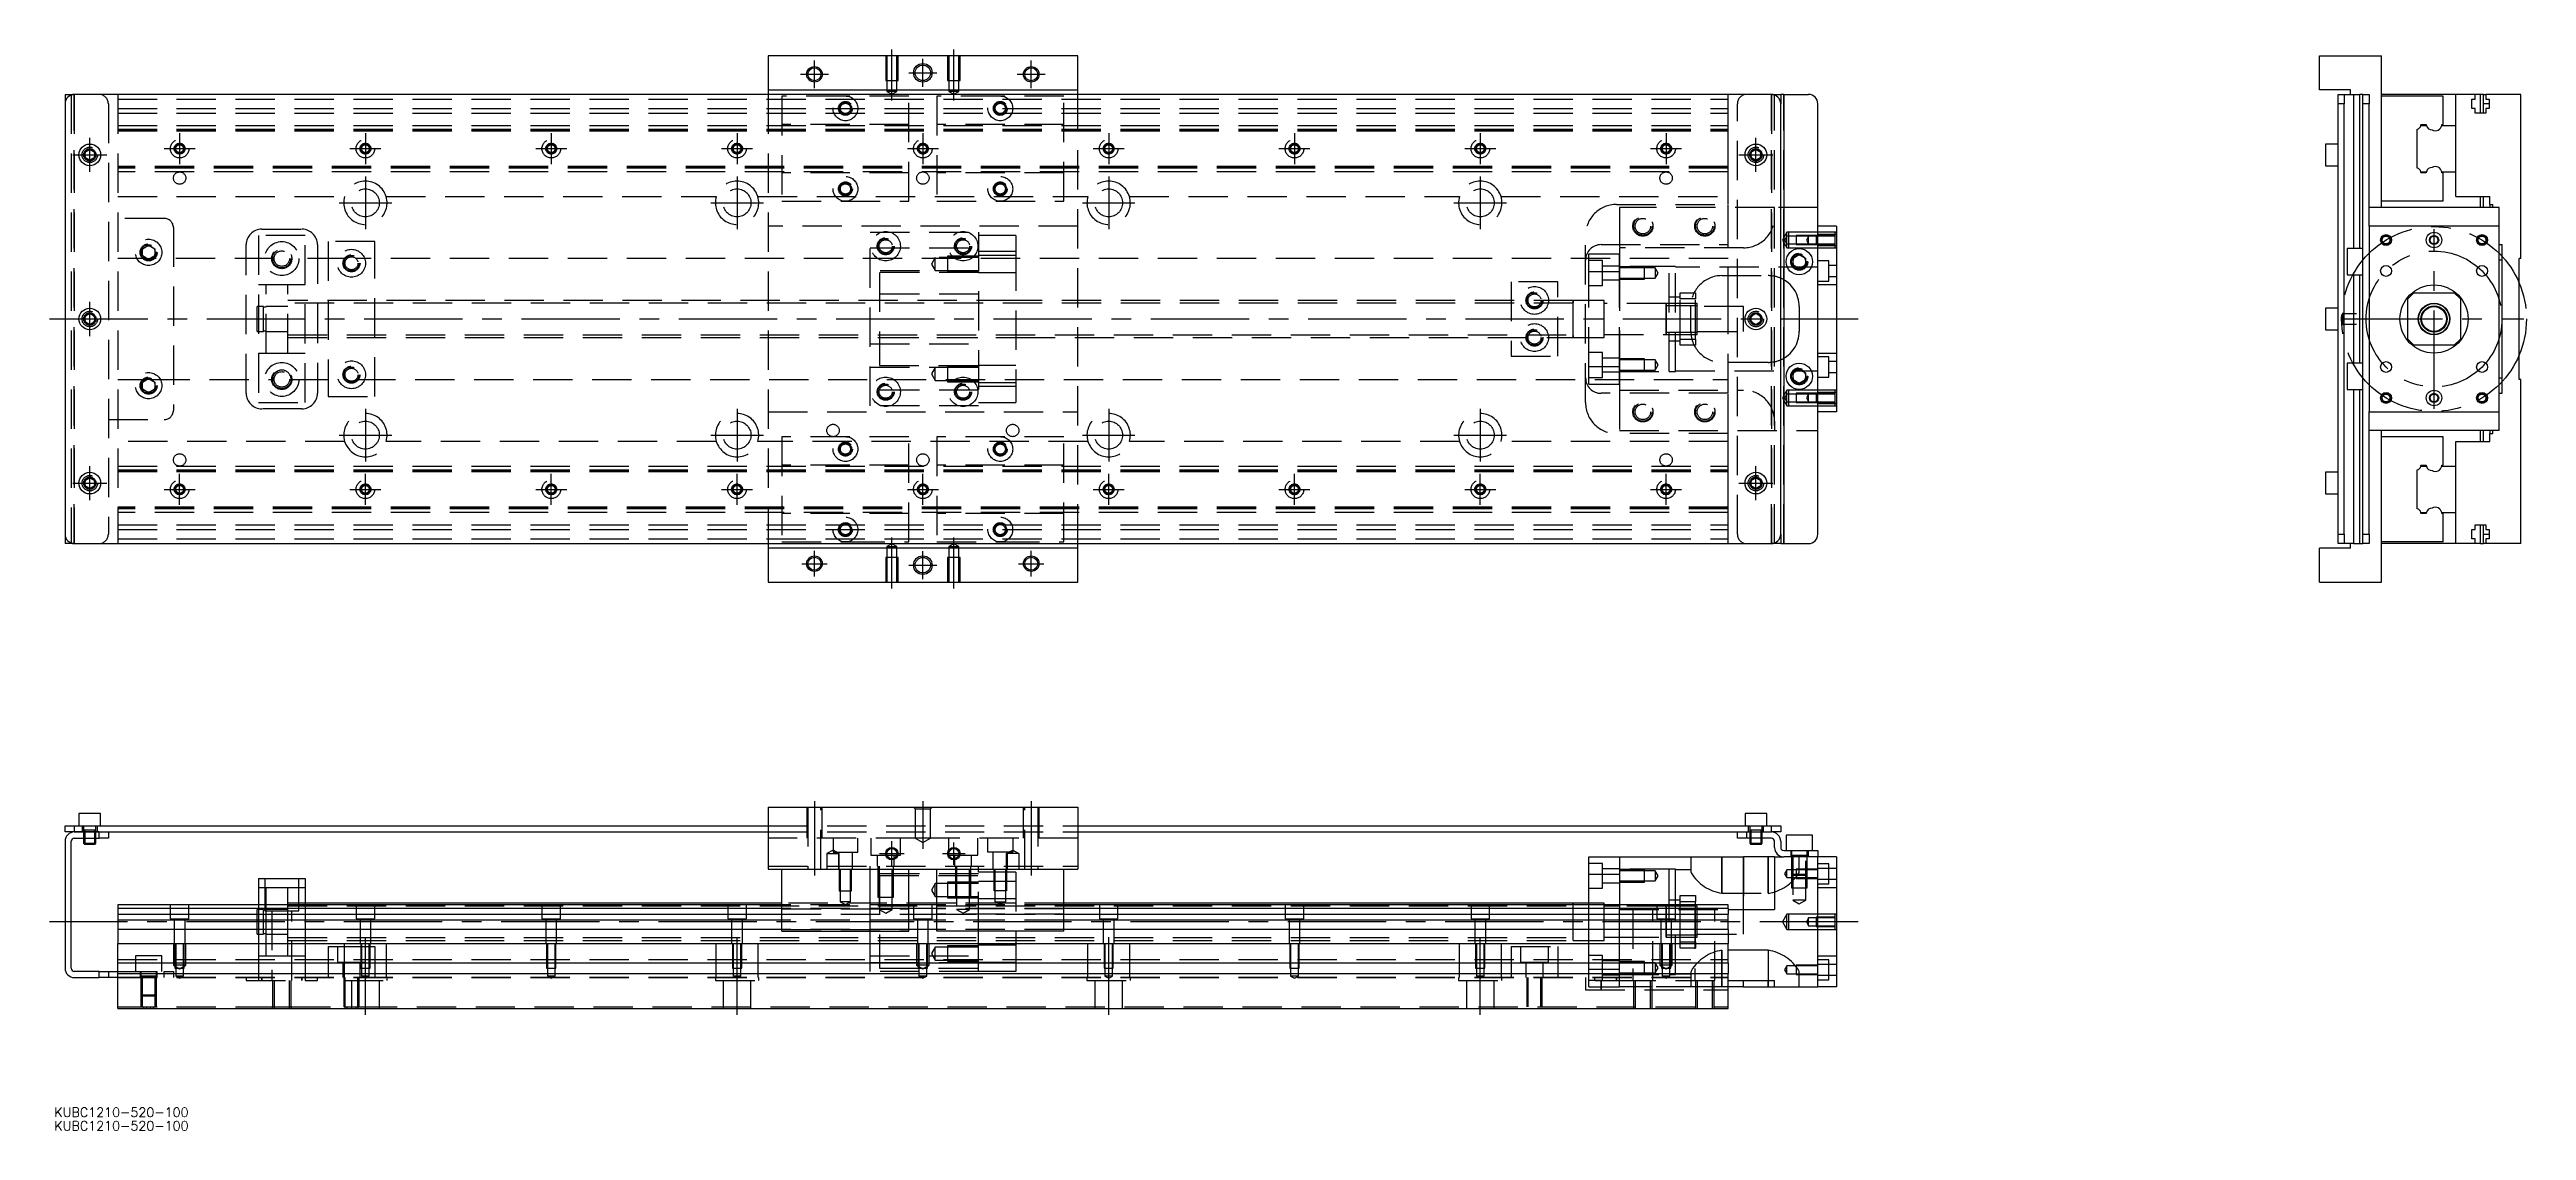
# Model space of a CAD drawing. Extents: x -5 to 795, y -262 to 87.
import ezdxf

# ---------------------------------------------------------------- set-up
doc = ezdxf.new("R2010")
doc.units = 0
doc.linetypes.add('CENTER', pattern=[50.8, 31.75, -6.35, 6.35, -6.35])
doc.linetypes.add('DASHED', pattern=[19.05, 12.7, -6.35])
doc.layers.get('0').update_dxf_attribs({"linetype": 'CONTINUOUS'})
doc.layers.add('CENTER', color=1, linetype='CENTER')
doc.styles.get("Standard").update_dxf_attribs({"font": 'txt.shx', "height": 3, "bigfont": 'bigfont.shx'})

# ---------------------------------------------------------------- blocks, each defined once
blk = doc.blocks.new('*U2')
at = {"color": 7, "linetype": 'CONTINUOUS'}
blk.add_text('KUBC1210-520-100', height=3, dxfattribs=at).set_placement((-3.44, -262))
blk = doc.blocks.new('*U3')
at = {"color": 7, "linetype": 'CONTINUOUS'}
blk.add_text('KUBC1210-520-100', height=3, dxfattribs=at).set_placement((-3.44, -257.64))

msp = doc.modelspace()

# ---------------------------------------------------------------- linework, layer by layer
at = {"color": 7, "linetype": 'CONTINUOUS'}
for p, q in [((327, 85), (227, 85)), ((227, 85), (227, 74)), ((327, 74), (327, 85)), ((727.97, 74), (727.97, 85)), ((727.97, 85), (747.97, 85)), ((747.97, 36), (747.97, 85)), ((0, 72.5), (0, -72.5)), ((0, 72.5), (3, 72.5)), ((551, 72.5), (3, 72.5)), ((227, 74), (327, 74)), ((227, 74), (227, 72.5)), ((327, 72.5), (327, 74)), ((551, 72.5), (554, 72.5)), ((554, 72.5), (554, 69.5)), ((555, 72.5), (554, 72.5)), ((555, 72.5), (555, -72.5)), ((555, 72.5), (563, 72.5)), ((737.97, 74), (727.97, 74)), ((733.97, 72.5), (735.97, 72.5)), ((733.97, 69.5), (733.97, 72.5)), ((735.97, 72.5), (735.97, 69.5)), ((735.97, 72.5), (738.97, 72.5)), ((737.97, 72.5), (737.97, 74)), ((738.97, 72.5), (738.97, 22.75)), ((738.97, 72.5), (740.97, 72.5)), ((740.97, 22.75), (740.97, 72.5)), ((741.97, 72.5), (740.97, 72.5)), ((741.97, 72.5), (743.97, 72.5)), ((741.97, 69.5), (741.97, 72.5)), ((743.97, 72.5), (743.97, 69.5)), ((771.97, 72.5), (747.97, 72.5)), ((767.97, 72), (747.97, 72)), ((767.97, 62.8), (767.97, 72)), ((778.27, 72.5), (771.97, 72.5)), ((771.97, 62.5), (771.97, 72.5)), ((779.97, 72.5), (778.27, 72.5)), ((778.27, 71), (778.27, 72.5)), ((779.97, 66.5), (779.97, 72.5)), ((780.97, 72.5), (779.97, 72.5)), ((780.97, 72.5), (781.67, 72.5)), ((780.97, 69.5), (780.97, 72.5)), ((781.67, 72.5), (781.67, 71)), ((792.97, 72.5), (781.67, 72.5)), ((792.97, 19.5), (792.97, 72.5)), ((554, -69.5), (554, 69.5)), ((566, -69.5), (566, 69.5)), ((735.97, 69.5), (733.97, 69.5)), ((733.97, -69.5), (733.97, 69.5)), ((735.97, -69.5), (735.97, 69.5)), ((743.97, 69.5), (741.97, 69.5)), ((741.97, -69.5), (741.97, 69.5)), ((743.97, 36), (743.97, 69.5)), ((777.12, 71), (778.27, 71)), ((777.12, 68), (777.12, 71)), ((778.27, 68), (777.12, 68)), ((778.27, 66.5), (778.27, 68)), ((781.67, 66.5), (778.27, 66.5)), ((782.82, 69.5), (780.97, 69.5)), ((780.97, 66.5), (780.97, 69.5)), ((781.67, 71), (782.82, 71)), ((781.67, 68), (781.67, 66.5)), ((782.82, 68), (781.67, 68)), ((782.82, 71), (782.82, 68)), ((729.97, 56.5), (729.97, 53)), ((733.97, 56.5), (729.97, 56.5)), ((759.47, 48.75), (759.47, 61.25)), ((760.72, 62.5), (762.5, 62.5)), ((760.77, 62.8), (762.47, 62.8)), ((767.45, 62.5), (771.97, 62.5)), ((767.47, 62.8), (767.97, 62.8)), ((771.97, 47.5), (771.97, 62.5)), ((771.97, 47.5), (771.97, 62.5)), ((6.5, 53.87), (8, 54.73)), ((6.5, 52.13), (6.5, 53.87)), ((8, 51.27), (6.5, 52.13)), ((8, 54.73), (9.5, 53.87)), ((9.5, 52.13), (8, 51.27)), ((9.5, 53.87), (9.5, 52.13)), ((544.5, 53.87), (546, 54.73)), ((544.5, 52.13), (544.5, 53.87)), ((546, 51.27), (544.5, 52.13)), ((546, 54.73), (547.5, 53.87)), ((547.5, 52.13), (546, 51.27)), ((547.5, 53.87), (547.5, 52.13)), ((729.97, 53), (729.97, 49.5)), ((729.97, 49.5), (733.97, 49.5)), ((760.72, 47.5), (762.5, 47.5)), ((762.47, 47.2), (760.77, 47.2)), ((767.45, 47.5), (771.97, 47.5)), ((767.97, 47.2), (767.47, 47.2)), ((767.97, 38), (767.97, 47.2)), ((771.97, 39.5), (771.97, 47.5)), ((566, -36), (566, 36)), ((743.97, 30), (743.97, 36)), ((743.97, 30), (743.97, 36)), ((785.97, 36), (743.97, 36)), ((767.97, 38), (747.97, 38)), ((771.97, 39.5), (782.97, 39.5)), ((779.97, 36), (779.97, 39.5)), ((780.97, 36), (780.97, 39.5)), ((782.97, 37), (782.97, 39.5)), ((782.97, 37), (783.97, 37)), ((782.97, 37), (782.97, 36)), ((783.97, 36), (783.97, 37)), ((785.97, 30), (785.97, 36)), ((572, 30), (566, 30)), ((572, 30), (572, -30)), ((743.97, 30), (743.97, -30)), ((785.97, 30), (743.97, 30)), ((785.97, -30), (785.97, 30)), ((785.97, 24), (786.97, 24)), ((786.97, -24), (786.97, 24)), ((558, 19.65), (560, 20.81)), ((558, 17.35), (558, 19.65)), ((560, 16.19), (558, 17.35)), ((560, 20.81), (562, 19.65)), ((562, 17.35), (560, 16.19)), ((562, 19.65), (562, 17.35)), ((736.97, 22.75), (736.97, 18.5)), ((741.97, 22.75), (736.97, 22.75)), ((736.97, 18.5), (736.97, 14.25)), ((786.97, 19), (785.97, 19)), ((792.47, -19.5), (792.47, 19.5)), ((792.97, 19.5), (792.47, 19.5)), ((736.97, 14.25), (741.97, 14.25)), ((738.97, 14.25), (738.97, -14.25)), ((740.97, -14.25), (740.97, 14.25)), ((758.47, 8.5), (756.47, 6.5)), ((758.47, 8.5), (771.47, 8.5)), ((773.47, 6.5), (771.47, 8.5)), ((6.5, 0.87), (8, 1.73)), ((6.5, -0.87), (6.5, 0.87)), ((8, 1.73), (9.5, 0.87)), ((9.5, 0.87), (9.5, -0.87)), ((487, -6), (487, 6)), ((544.5, 0.87), (546, 1.73)), ((544.5, -0.87), (544.5, 0.87)), ((546, 1.73), (547.5, 0.87)), ((547.5, 0.87), (547.5, -0.87)), ((729.97, 3.5), (729.97, 0)), ((733.97, 3.5), (729.97, 3.5)), ((729.97, 0), (729.97, -3.5)), ((735.37, 2), (735.37, 1.65)), ((735.37, 2), (735.37, 0)), ((735.37, 2), (735.37, -2)), ((735.37, 1.65), (735.37, 0)), ((735.97, 1.65), (735.37, 1.65)), ((735.37, 0), (735.37, -1.42)), ((737.97, 1.65), (735.97, 1.65)), ((739.97, 1.65), (737.97, 1.65)), ((756.47, -6.5), (756.47, 6.5)), ((773.47, 6.5), (773.47, -6.5)), ((8, -1.73), (6.5, -0.87)), ((9.5, -0.87), (8, -1.73)), ((546, -1.73), (544.5, -0.87)), ((547.5, -0.87), (546, -1.73)), ((729.97, -3.5), (733.97, -3.5)), ((735.37, -1.42), (735.37, -2)), ((735.37, -1.65), (735.97, -1.65)), ((735.97, -1.65), (737.97, -1.65)), ((737.97, -1.65), (739.97, -1.65)), ((756.47, -6.5), (758.47, -8.5)), ((771.47, -8.5), (773.47, -6.5)), ((736.97, -14.25), (736.97, -18.5)), ((741.97, -14.25), (736.97, -14.25)), ((771.47, -8.5), (758.47, -8.5)), ((558, -17.35), (560, -16.19)), ((558, -19.65), (558, -17.35)), ((560, -20.81), (558, -19.65)), ((560, -16.19), (562, -17.35)), ((562, -19.65), (560, -20.81)), ((562, -17.35), (562, -19.65)), ((736.97, -18.5), (736.97, -22.75)), ((736.97, -22.75), (741.97, -22.75)), ((738.97, -22.75), (738.97, -72.5)), ((740.97, -72.5), (740.97, -22.75)), ((785.97, -19), (786.97, -19)), ((792.97, -19.5), (792.47, -19.5)), ((792.97, -72.5), (792.97, -19.5)), ((572, -30), (566, -30)), ((743.97, -36), (743.97, -30)), ((743.97, -30), (785.97, -30)), ((743.97, -36), (743.97, -30)), ((785.97, -24), (786.97, -24)), ((785.97, -36), (785.97, -30)), ((743.97, -69.5), (743.97, -36)), ((785.97, -36), (743.97, -36)), ((747.97, -85), (747.97, -36)), ((767.97, -38), (747.97, -38)), ((767.97, -47.2), (767.97, -38)), ((771.97, -39.5), (782.97, -39.5)), ((771.97, -47.5), (771.97, -39.5)), ((779.97, -39.5), (779.97, -36)), ((780.97, -39.5), (780.97, -36)), ((782.97, -36), (782.97, -37)), ((782.97, -37), (783.97, -37)), ((782.97, -39.5), (782.97, -37)), ((783.97, -37), (783.97, -36)), ((760.72, -47.5), (762.5, -47.5)), ((760.77, -47.2), (762.47, -47.2)), ((767.45, -47.5), (771.97, -47.5)), ((767.47, -47.2), (767.97, -47.2)), ((771.97, -62.5), (771.97, -47.5)), ((771.97, -62.5), (771.97, -47.5)), ((6.5, -52.13), (8, -51.27)), ((6.5, -53.87), (6.5, -52.13)), ((8, -54.73), (6.5, -53.87)), ((8, -51.27), (9.5, -52.13)), ((9.5, -53.87), (8, -54.73)), ((9.5, -52.13), (9.5, -53.87)), ((544.5, -52.13), (546, -51.27)), ((544.5, -53.87), (544.5, -52.13)), ((546, -54.73), (544.5, -53.87)), ((546, -51.27), (547.5, -52.13)), ((547.5, -53.87), (546, -54.73)), ((547.5, -52.13), (547.5, -53.87)), ((729.97, -49.5), (729.97, -53)), ((733.97, -49.5), (729.97, -49.5)), ((729.97, -53), (729.97, -56.5)), ((759.47, -61.25), (759.47, -48.75)), ((729.97, -56.5), (733.97, -56.5)), ((760.72, -62.5), (762.5, -62.5)), ((762.47, -62.8), (760.77, -62.8)), ((767.45, -62.5), (771.97, -62.5)), ((767.97, -62.8), (767.47, -62.8)), ((767.97, -72), (767.97, -62.8)), ((771.97, -72.5), (771.97, -62.5)), ((554, -69.5), (554, -72.5)), ((733.97, -69.5), (735.97, -69.5)), ((733.97, -72.5), (733.97, -69.5)), ((735.97, -69.5), (735.97, -72.5)), ((741.97, -69.5), (743.97, -69.5)), ((741.97, -72.5), (741.97, -69.5)), ((743.97, -69.5), (743.97, -72.5)), ((777.12, -68), (778.27, -68)), ((777.12, -71), (777.12, -68)), ((778.27, -71), (777.12, -71)), ((778.27, -66.5), (781.67, -66.5)), ((778.27, -68), (778.27, -66.5)), ((778.27, -72.5), (778.27, -71)), ((779.97, -72.5), (779.97, -66.5)), ((780.97, -69.5), (780.97, -66.5)), ((780.97, -69.5), (782.82, -69.5)), ((780.97, -72.5), (780.97, -69.5)), ((781.67, -66.5), (781.67, -68)), ((781.67, -68), (782.82, -68)), ((781.67, -71), (781.67, -72.5)), ((782.82, -71), (781.67, -71)), ((782.82, -68), (782.82, -71)), ((3, -72.5), (0, -72.5)), ((3, -72.5), (551, -72.5)), ((227, -72.5), (227, -85)), ((327, -74), (227, -74)), ((327, -85), (327, -72.5)), ((554, -72.5), (551, -72.5)), ((554, -72.5), (555, -72.5)), ((555, -72.5), (563, -72.5)), ((727.97, -85), (727.97, -74)), ((737.97, -74), (727.97, -74)), ((735.97, -72.5), (733.97, -72.5)), ((738.97, -72.5), (735.97, -72.5)), ((737.97, -74), (737.97, -72.5)), ((738.97, -72.5), (740.97, -72.5)), ((740.97, -72.5), (741.97, -72.5)), ((743.97, -72.5), (741.97, -72.5)), ((767.97, -72), (747.97, -72)), ((771.97, -72.5), (747.97, -72.5)), ((778.27, -72.5), (771.97, -72.5)), ((779.97, -72.5), (778.27, -72.5)), ((779.97, -72.5), (780.97, -72.5)), ((781.67, -72.5), (780.97, -72.5)), ((792.97, -72.5), (781.67, -72.5)), ((227, -85), (327, -85)), ((727.97, -85), (747.97, -85)), ((11.5, -159.63), (4.5, -159.63)), ((4.5, -159.63), (4.5, -163.63)), ((11.5, -163.63), (11.5, -159.63)), ((227, -157.63), (327, -157.63)), ((227, -157.63), (227, -177.63)), ((327, -157.63), (327, -177.63)), ((549.5, -159.63), (542.5, -159.63)), ((542.5, -159.63), (542.5, -163.63)), ((549.5, -163.63), (549.5, -159.63)), ((0, -165.63), (0, -163.63)), ((0, -163.63), (3, -163.63)), ((3, -165.63), (0, -165.63)), ((3, -163.63), (3, -165.63)), ((3, -163.63), (227, -163.63)), ((3, -165.63), (11, -165.63)), ((11, -165.63), (3, -165.63)), ((3, -167.63), (11, -167.63)), ((6, -167.63), (6, -169.28)), ((6.35, -167.63), (6.35, -169.63)), ((9.65, -169.63), (9.65, -167.63)), ((10, -169.28), (10, -167.63)), ((11, -165.63), (227, -165.63)), ((11, -167.63), (11, -165.63)), ((14, -167.63), (11, -167.63)), ((14, -165.63), (14, -167.63)), ((327, -163.63), (551, -163.63)), ((327, -165.63), (543, -165.63)), ((540, -167.63), (540, -165.63)), ((543, -167.63), (540, -167.63)), ((543, -165.63), (551, -165.63)), ((543, -165.63), (543, -167.63)), ((543, -165.63), (551, -165.63)), ((551, -167.63), (543, -167.63)), ((544, -167.63), (544, -169.28)), ((544.35, -167.63), (544.35, -169.63)), ((547.65, -169.63), (547.65, -167.63)), ((548, -169.28), (548, -167.63)), ((551, -165.63), (551, -163.63)), ((551, -163.63), (554, -163.63)), ((554, -165.63), (551, -165.63)), ((554, -163.63), (554, -165.63)), ((564.25, -166.63), (555.75, -166.63)), ((555.75, -166.63), (555.75, -171.63)), ((564.25, -171.63), (564.25, -166.63)), ((0, -168.63), (0, -209.63)), ((2, -209.63), (2, -168.63)), ((6, -169.28), (10, -169.28)), ((6, -169.28), (6.35, -169.63)), ((9.65, -169.63), (6.35, -169.63)), ((9.65, -169.63), (10, -169.28)), ((492, -179.3), (492, -173.63)), ((492, -173.63), (502, -173.63)), ((502, -173.63), (542, -173.63)), ((502, -173.63), (502, -189.13)), ((542, -190.63), (542, -173.63)), ((552, -173.63), (542, -173.63)), ((544, -169.28), (548, -169.28)), ((544, -169.28), (544.35, -169.63)), ((547.65, -169.63), (544.35, -169.63)), ((547.65, -169.63), (548, -169.28)), ((552, -170.63), (552, -168.63)), ((552, -173.63), (555, -173.63)), ((552, -173.63), (552, -190.63)), ((554, -168.63), (554, -170.63)), ((555, -171.63), (563, -171.63)), ((563, -173.63), (555, -173.63)), ((563, -173.63), (563, -171.63)), ((563, -171.63), (566, -171.63)), ((566, -173.63), (563, -173.63)), ((566, -171.63), (566, -173.63)), ((572, -173.63), (566, -173.63)), ((566, -215.63), (566, -173.63)), ((572, -173.63), (572, -215.63)), ((62.5, -180.63), (62.5, -189.13)), ((62.5, -180.63), (77.5, -180.63)), ((77.5, -180.63), (77.5, -189.13)), ((227, -177.63), (327, -177.63)), ((231.5, -197.63), (231.5, -177.63)), ((272.5, -197.63), (272.5, -177.63)), ((281.5, -197.63), (281.5, -177.63)), ((322.5, -197.63), (322.5, -177.63)), ((492, -179.3), (502, -179.3)), ((492, -189.13), (492, -179.3)), ((231.5, -189.13), (17, -189.13)), ((17, -189.13), (17, -190.38)), ((17, -190.38), (17, -192.16)), ((231.5, -190.38), (17, -190.38)), ((231.5, -188.63), (77.5, -188.63)), ((281.5, -189.13), (272.5, -189.13)), ((281.5, -190.38), (272.5, -190.38)), ((487, -188.63), (322.5, -188.63)), ((537, -189.13), (322.5, -189.13)), ((537, -190.38), (322.5, -190.38)), ((487, -188.63), (486.99, -188.63)), ((487, -189.13), (487, -188.63)), ((487, -188.63), (487, -188.63)), ((492, -188.63), (487, -188.63)), ((487, -189.13), (487, -188.63)), ((492, -188.63), (487, -188.63)), ((517, -194.63), (517, -189.63)), ((517, -199.63), (517, -189.63)), ((517, -190.38), (517, -190.63)), ((518, -190.38), (517, -190.38)), ((517, -190.63), (517, -198.88)), ((521.5, -190.38), (518, -190.38)), ((526.5, -190.38), (521.5, -190.38)), ((527, -190.38), (526.5, -190.38)), ((537, -190.38), (537, -189.13)), ((537, -190.38), (537, -192.16)), ((537, -190.63), (552, -190.63)), ((17, -192.16), (231.5, -192.16)), ((17, -192.16), (17, -194.05)), ((17, -194.05), (17, -197.11)), ((231.5, -194.05), (17, -194.05)), ((231.5, -197.11), (17, -197.11)), ((17, -197.11), (17, -201.63)), ((231.5, -197.63), (272.5, -197.63)), ((272.5, -192.16), (281.5, -192.16)), ((281.5, -194.05), (272.5, -194.05)), ((281.5, -197.11), (272.5, -197.11)), ((322.5, -197.63), (281.5, -197.63)), ((322.5, -192.16), (537, -192.16)), ((537, -194.05), (322.5, -194.05)), ((537, -197.11), (322.5, -197.11)), ((517, -199.63), (517, -198.88)), ((517, -198.88), (527, -198.88)), ((537, -194.05), (537, -192.16)), ((537, -197.11), (537, -194.05)), ((537, -197.11), (537, -201.63)), ((17, -201.63), (537, -201.63)), ((17, -207.93), (17, -201.63)), ((17, -207.93), (537, -207.93)), ((17, -211.33), (17, -207.93)), ((537, -207.93), (537, -201.63)), ((537, -207.93), (537, -211.33)), ((11, -210.63), (3, -210.63)), ((3, -212.63), (11, -212.63)), ((11, -212.63), (11, -210.63)), ((11, -210.63), (14, -210.63)), ((14, -212.63), (11, -212.63)), ((14, -210.63), (14, -212.63)), ((14, -210.63), (17, -210.63)), ((17, -212.63), (14, -212.63)), ((17, -211.33), (537, -211.33)), ((17, -222.63), (17, -211.33)), ((537, -222.63), (537, -211.33)), ((537, -213.63), (552, -213.63)), ((542, -215.63), (537, -215.63)), ((542, -215.63), (542, -213.63)), ((542, -215.63), (552, -215.63)), ((552, -215.63), (552, -213.63)), ((552, -215.63), (566, -215.63)), ((572, -215.63), (566, -215.63)), ((17, -222.63), (537, -222.63))]:
    msp.add_line(p, q, dxfattribs=at)
at = {"color": 3, "linetype": 'DASHED'}
for p, q in [((265, 85), (265, 77)), ((265.35, 85), (265.35, 77)), ((268.65, 77), (268.65, 85)), ((269, 77), (269, 85)), ((285, 85), (285, 77)), ((285.35, 85), (285.35, 77)), ((288.65, 77), (288.65, 85)), ((289, 77), (289, 85)), ((2, 72.5), (2, -72.5)), ((3, 72.5), (3, -72.5)), ((3, -72.5), (3, 72.5)), ((3, 72.5), (3, -72.5)), ((3, -72.5), (3, 72.5)), ((17, 72.5), (17, -72.5)), ((227, 72.5), (227, -72.5)), ((231.5, 72), (231.5, 38)), ((252, 72), (231.5, 72)), ((272.5, 72), (252, 72)), ((265, 77), (269, 77)), ((265.35, 77), (265.35, 73.5)), ((268.65, 73.5), (265.35, 73.5)), ((265.35, 73.5), (267, 72.55)), ((267, 72.55), (268.65, 73.5)), ((268.65, 73.5), (268.65, 77)), ((272.5, 38), (272.5, 72)), ((302, 72), (281.5, 72)), ((281.5, 72), (281.5, 38)), ((285, 77), (289, 77)), ((285.35, 77), (285.35, 73.5)), ((288.65, 73.5), (285.35, 73.5)), ((285.35, 73.5), (287, 72.55)), ((287, 72.55), (288.65, 73.5)), ((288.65, 73.5), (288.65, 77)), ((322.5, 72), (302, 72)), ((322.5, 38), (322.5, 72)), ((327, -72.5), (327, 72.5)), ((537, 62.5), (537, 72.5)), ((551, -72.5), (551, 72.5)), ((551, 72.5), (551, -72.5)), ((552, -72.5), (552, 72.5)), ((555, -72.5), (555, 72.5)), ((14, 69.5), (14, -69.5)), ((17, 71), (537, 71)), ((17, 68), (537, 68)), ((17, 66.5), (537, 66.5)), ((540, -69.5), (540, 69.5)), ((17, 62.5), (537, 62.5)), ((17, 61.25), (537, 61.25)), ((17, 61.11), (537, 61.11)), ((17, 61.1), (537, 61.1)), ((17, 60.8), (537, 60.8)), ((272.5, 62.8), (231.5, 62.8)), ((322.5, 62.8), (281.5, 62.8)), ((537, 61.25), (537, 62.5)), ((537, 48.75), (537, 61.25)), ((6, 53), (6.03, 53.35)), ((537, 49.2), (17, 49.2)), ((537, 48.9), (17, 48.9)), ((537, 48.89), (17, 48.89)), ((537, 48.75), (17, 48.75)), ((537, 47.5), (537, 48.75)), ((544, 53), (544.03, 53.35)), ((537, 47.5), (17, 47.5)), ((272.5, 47.2), (231.5, 47.2)), ((322.5, 47.2), (281.5, 47.2)), ((537, 39.5), (537, 47.5)), ((32, 32.5), (14, 32.5)), ((17, 39.5), (90.29, 39.5)), ((103.71, 39.5), (210.29, 39.5)), ((223.71, 39.5), (330.29, 39.5)), ((231.5, 38), (272.5, 38)), ((281.5, 38), (322.5, 38)), ((343.71, 39.5), (450.29, 39.5)), ((463.71, 39.5), (537, 39.5)), ((501, 37), (537, 37)), ((502, 36), (502, 23)), ((552, 36), (502, 36)), ((537, 37), (537, 39.5)), ((537, 24), (537, 37)), ((566, 36), (552, 36)), ((552, 33), (552, 36)), ((35, 29.5), (35, -29.5)), ((58.5, -24), (58.5, 24)), ((77.5, 27), (62.5, 27)), ((62.5, 27), (62.5, -27)), ((63.5, 29), (76.5, 29)), ((77.5, -27), (77.5, 27)), ((81.5, 24), (81.5, -24)), ((100, 25), (85, 25)), ((85, 25), (85, -25)), ((100, -25), (100, 25)), ((327, 30), (227, 30)), ((260, 28), (295, 28)), ((260, -28), (260, 28)), ((295, 28), (295, -28)), ((307, 27), (295, 27)), ((307, 27), (307, 21.75)), ((491, -27), (491, 27)), ((496, 24), (537, 24)), ((537, 4), (537, 24)), ((556, 28), (554.56, 25.5)), ((554.56, 25.5), (556, 23)), ((556, 26.75), (555.28, 25.5)), ((555.28, 25.5), (556, 24.25)), ((556, 26.75), (556, 28)), ((556.5, 28), (556, 28)), ((556, 24.25), (556, 26.75)), ((559, 26.75), (556, 26.75)), ((556, 23), (556, 24.25)), ((556, 24.25), (559, 24.25)), ((556.5, 28), (556.5, 23)), ((566, 28), (556.5, 28)), ((559, 27), (559, 24)), ((566, 27), (559, 27)), ((566, 26.75), (559, 26.75)), ((559, 24.25), (566, 24.25)), ((559, 24), (566, 24)), ((563, 26.75), (562.28, 25.5)), ((562.28, 25.5), (563, 24.25)), ((563, 24.25), (563, 26.75)), ((565.5, 27), (565.5, 24)), ((571.5, 28), (566, 28)), ((572, 27.25), (566, 27.25)), ((571.5, 27), (566, 27)), ((571.5, 26.75), (566, 26.75)), ((566, 24.25), (571.5, 24.25)), ((566, 24), (571.5, 24)), ((571.5, 28), (571.5, 23)), ((572, 28), (571.5, 28)), ((26.36, 19.5), (17, 19.5)), ((25, 22.65), (27, 23.81)), ((25, 20.35), (25, 22.65)), ((27, 19.19), (25, 20.35)), ((27, 23.81), (29, 22.65)), ((29, 20.35), (27, 19.19)), ((67.5, 19.5), (27.64, 19.5)), ((29, 22.65), (29, 20.35)), ((29.48, 21.79), (29.5, 21.5)), ((91.03, 19.5), (72.5, 19.5)), ((537, 19.5), (93.97, 19.5)), ((260, 23), (295, 23)), ((281, 19.85), (279.79, 17.75)), ((279.79, 17.75), (281, 15.65)), ((281, 15.65), (281, 19.85)), ((295, 19.85), (281, 19.85)), ((285, 20.25), (285, 15.25)), ((295, 20.25), (285, 20.25)), ((307, 21.75), (295, 21.75)), ((307, 20.5), (295, 20.5)), ((307, 21.75), (307, -21.75)), ((492, 21), (502, 21)), ((492, 15.33), (492, 21)), ((496.5, 18.85), (492, 18.85)), ((496.5, 10.85), (496.5, 18.85)), ((502, 17.1), (496.5, 17.1)), ((502, 23), (502, 15.33)), ((542, 23), (502, 23)), ((502, 15.33), (502, 21)), ((518, 17), (502, 17)), ((518, 17), (502, 17)), ((510, 16.85), (502, 16.85)), ((510, 16.5), (502, 16.5)), ((510, 12.85), (510, 16.85)), ((513.5, 16.5), (510, 16.5)), ((513.5, 16.5), (513.5, 13.2)), ((514.45, 14.85), (513.5, 16.5)), ((518, -17), (518, 17)), ((520, 17), (518, 17)), ((520, -17), (520, 17)), ((566, 16.75), (520, 16.75)), ((556, 23), (556.5, 23)), ((556.5, 23), (566, 23)), ((562.48, 18.79), (562.5, 18.5)), ((566, 23.75), (572, 23.75)), ((566, 23), (571.5, 23)), ((569.5, 18.75), (566, 18.75)), ((569.5, 12.25), (569.5, 18.75)), ((572, 17.25), (569.5, 17.25)), ((571.5, 23), (572, 23)), ((65, 11), (62.5, 11)), ((65, -11), (65, 11)), ((72, 11), (65, 11)), ((72, 11), (65, 11)), ((72, -11), (72, 11)), ((77.5, 11), (72, 11)), ((295, 15.5), (260, 15.5)), ((295, 8), (260, 8)), ((263, 15), (263, -15)), ((295, 15), (263, 15)), ((281, 15.65), (295, 15.65)), ((285, 15.25), (295, 15.25)), ((295, 15), (307, 15)), ((482, 12), (467, 12)), ((467, 12), (467, -12)), ((482, -12), (482, 12)), ((492, 15.33), (502, 15.33)), ((492, -15.33), (492, 15.33)), ((492, 10.85), (496.5, 10.85)), ((496.5, 12.6), (502, 12.6)), ((502, -15.33), (502, 15.33)), ((502, 15.33), (502, -15.33)), ((502, 13.2), (510, 13.2)), ((502, 12.85), (510, 12.85)), ((510, 13.2), (513.5, 13.2)), ((513.5, 13.2), (514.45, 14.85)), ((521.5, 8.5), (526.5, 8.5)), ((521.5, 6.5), (521.5, 8.5)), ((526.5, 8.5), (526.5, 6.5)), ((535, 14), (550, 14)), ((566, 12.25), (569.5, 12.25)), ((572, 11), (566, 11)), ((569.5, 13.75), (572, 13.75)), ((6, 0), (6.02, 0.3)), ((62, 0), (62, 4)), ((64.1, 4), (62, 4)), ((62, -4), (62, 0)), ((64.1, 0), (64.1, 4)), ((65, 3.8), (64.1, 3.8)), ((64.1, -4), (64.1, 0)), ((72, 4), (65, 4)), ((72, 4), (65, 4)), ((307, 6), (72, 6)), ((487, 5.13), (72, 5.13)), ((307, 6), (263, 6)), ((487, 6), (307, 6)), ((492, 6), (486.99, 6)), ((487, -6), (487, 6)), ((487, 6), (487, 5.33)), ((487, -6), (487, 6)), ((487, 6), (487, 5.33)), ((497, 6), (487, 6)), ((497, -6), (497, 6)), ((516.99, 5), (497, 5)), ((517, 5), (497, 5)), ((517, -5), (517, 5)), ((517, 4.25), (517, 5)), ((517, 4.44), (517, 5)), ((517, 5), (517, 4.44)), ((517, 5), (516.99, 5)), ((526.5, 5), (516.99, 5)), ((517, 4.44), (517, -4.44)), ((517, 4.25), (517, -4.25)), ((527, 4.25), (517, 4.25)), ((526.5, 5), (517, 5)), ((521.5, 7), (518, 7)), ((521.5, -6.5), (521.5, 6.5)), ((526.5, 6.5), (521.5, 6.5)), ((525, -4), (525, 4)), ((526.5, -6.5), (526.5, 6.5)), ((527, 5), (526.5, 5)), ((527, 0), (527, 5)), ((542, 4), (527, 4)), ((527, -5), (527, 0)), ((537, -4), (537, 4)), ((542, 0), (542, 4)), ((542, -4), (542, 0)), ((544, 0), (544.02, 0.3)), ((560, 4), (560, -4)), ((62, -4), (64.1, -4)), ((64.1, -3.8), (65, -3.8)), ((65, -4), (72, -4)), ((65, -4), (72, -4)), ((72, -5.12), (487, -5.12)), ((72, -6), (307, -6)), ((263, -6), (307, -6)), ((307, -6), (487, -6)), ((486.99, -6), (492, -6)), ((487, -5.33), (487, -6)), ((487, -5.33), (487, -6)), ((487, -6), (487, -6)), ((487, -6), (487, -6)), ((486.99, -6), (497, -6)), ((497, -5), (516.99, -5)), ((497, -5), (517, -5)), ((517, -5), (517, -4.25)), ((517, -4.25), (527, -4.25)), ((517, -5), (517, -4.44)), ((517, -4.44), (517, -5)), ((516.99, -5), (517, -5)), ((516.99, -5), (526.5, -5)), ((517, -5), (526.5, -5)), ((518, -7), (521.5, -7)), ((521.5, -6.5), (526.5, -6.5)), ((521.5, -8.5), (521.5, -6.5)), ((526.5, -5), (527, -5)), ((526.5, -6.5), (526.5, -8.5)), ((527, -4), (542, -4)), ((537, -24), (537, -4)), ((62.5, -11), (65, -11)), ((65, -11), (72, -11)), ((65, -11), (72, -11)), ((72, -11), (77.5, -11)), ((260, -8), (295, -8)), ((260, -15.5), (295, -15.5)), ((263, -15), (295, -15)), ((281, -15.65), (279.79, -17.75)), ((281, -19.85), (281, -15.65)), ((285, -15.65), (281, -15.65)), ((285, -15.25), (285, -20.25)), ((295, -15.25), (285, -15.25)), ((295, -15.65), (285, -15.65)), ((307, -15), (295, -15)), ((467, -12), (482, -12)), ((496.5, -10.85), (492, -10.85)), ((492, -15.33), (502, -15.33)), ((492, -21), (492, -15.33)), ((496.5, -18.85), (496.5, -10.85)), ((502, -12.6), (496.5, -12.6)), ((510, -12.85), (502, -12.85)), ((510, -13.2), (502, -13.2)), ((502, -21), (502, -15.33)), ((502, -15.33), (502, -23)), ((510, -16.85), (510, -12.85)), ((513.5, -13.2), (510, -13.2)), ((513.5, -13.2), (513.5, -16.5)), ((514.45, -14.85), (513.5, -13.2)), ((513.5, -16.5), (514.45, -14.85)), ((526.5, -8.5), (521.5, -8.5)), ((550, -14), (535, -14)), ((566, -11), (572, -11)), ((569.5, -12.25), (566, -12.25)), ((569.5, -18.75), (569.5, -12.25)), ((572, -13.75), (569.5, -13.75)), ((17, -19.5), (26.36, -19.5)), ((24.5, -21.5), (24.53, -21.09)), ((25, -20.35), (27, -19.19)), ((25, -22.65), (25, -20.35)), ((27, -23.81), (25, -22.65)), ((27, -19.19), (29, -20.35)), ((29, -22.65), (27, -23.81)), ((27.64, -19.5), (67.5, -19.5)), ((29, -20.35), (29, -22.65)), ((72.5, -19.5), (91.03, -19.5)), ((93.97, -19.5), (537, -19.5)), ((295, -23), (260, -23)), ((279.79, -17.75), (281, -19.85)), ((281, -19.85), (285, -19.85)), ((285, -19.85), (295, -19.85)), ((285, -20.25), (295, -20.25)), ((295, -20.5), (307, -20.5)), ((307, -21.75), (295, -21.75)), ((307, -21.75), (307, -27)), ((492, -18.85), (496.5, -18.85)), ((492, -21), (502, -21)), ((496.5, -17.1), (502, -17.1)), ((502, -16.5), (510, -16.5)), ((502, -16.85), (510, -16.85)), ((502, -17), (518, -17)), ((502, -17), (518, -17)), ((502, -23), (542, -23)), ((502, -23), (502, -36)), ((510, -16.5), (513.5, -16.5)), ((518, -17), (520, -17)), ((520, -16.75), (566, -16.75)), ((556, -23), (554.56, -25.5)), ((556, -24.25), (556, -23)), ((556.5, -23), (556, -23)), ((556.5, -23), (556.5, -28)), ((566, -23), (556.5, -23)), ((562.48, -18.21), (562.5, -18.5)), ((566, -18.75), (569.5, -18.75)), ((571.5, -23), (566, -23)), ((572, -23.75), (566, -23.75)), ((569.5, -17.25), (572, -17.25)), ((571.5, -23), (571.5, -28)), ((572, -23), (571.5, -23)), ((62.5, -27), (77.5, -27)), ((76.5, -29), (63.5, -29)), ((85, -25), (100, -25)), ((227, -30), (327, -30)), ((295, -28), (260, -28)), ((295, -27), (307, -27)), ((537, -24), (496, -24)), ((537, -37), (537, -24)), ((554.56, -25.5), (556, -28)), ((556, -24.25), (555.28, -25.5)), ((555.28, -25.5), (556, -26.75)), ((556, -26.75), (556, -24.25)), ((559, -24.25), (556, -24.25)), ((556, -28), (556, -26.75)), ((556, -26.75), (559, -26.75)), ((556, -28), (556.5, -28)), ((556.5, -28), (566, -28)), ((559, -24), (559, -27)), ((566, -24), (559, -24)), ((566, -24.25), (559, -24.25)), ((559, -26.75), (566, -26.75)), ((559, -27), (566, -27)), ((563, -24.25), (562.28, -25.5)), ((562.28, -25.5), (563, -26.75)), ((563, -26.75), (563, -24.25)), ((565.5, -24), (565.5, -27)), ((571.5, -24), (566, -24)), ((571.5, -24.25), (566, -24.25)), ((566, -26.75), (571.5, -26.75)), ((566, -27), (571.5, -27)), ((566, -27.25), (572, -27.25)), ((566, -28), (571.5, -28)), ((571.5, -28), (572, -28)), ((14, -32.5), (32, -32.5)), ((90.29, -39.5), (17, -39.5)), ((210.29, -39.5), (103.71, -39.5)), ((330.29, -39.5), (223.71, -39.5)), ((231.5, -38), (231.5, -72)), ((272.5, -38), (231.5, -38)), ((272.5, -72), (272.5, -38)), ((281.5, -38), (281.5, -72)), ((322.5, -38), (281.5, -38)), ((322.5, -72), (322.5, -38)), ((450.29, -39.5), (343.71, -39.5)), ((537, -39.5), (463.71, -39.5)), ((537, -37), (501, -37)), ((502, -36), (566, -36)), ((537, -39.5), (537, -37)), ((537, -47.5), (537, -39.5)), ((552, -33), (552, -36)), ((17, -47.5), (537, -47.5)), ((272.5, -47.2), (231.5, -47.2)), ((322.5, -47.2), (281.5, -47.2)), ((537, -48.75), (537, -47.5)), ((6, -53), (6.03, -52.65)), ((17, -48.75), (537, -48.75)), ((17, -48.89), (537, -48.89)), ((17, -48.9), (537, -48.9)), ((17, -49.2), (537, -49.2)), ((537, -61.25), (537, -48.75)), ((547.97, -52.67), (548, -53)), ((537, -60.8), (17, -60.8)), ((537, -61.1), (17, -61.1)), ((537, -61.11), (17, -61.11)), ((537, -61.25), (17, -61.25)), ((537, -62.5), (17, -62.5)), ((272.5, -62.8), (231.5, -62.8)), ((322.5, -62.8), (281.5, -62.8)), ((537, -62.5), (537, -61.25)), ((537, -72.5), (537, -62.5)), ((17, -66.5), (537, -66.5)), ((17, -68), (537, -68)), ((17, -71), (537, -71)), ((231.5, -72), (252, -72)), ((252, -72), (272.5, -72)), ((269, -77), (265, -77)), ((265, -77), (265, -85)), ((267, -72.55), (265.35, -73.5)), ((265.35, -73.5), (267, -73.5)), ((265.35, -73.5), (265.35, -77)), ((265.35, -77), (265.35, -85)), ((268.65, -73.5), (267, -72.55)), ((267, -73.5), (268.65, -73.5)), ((268.65, -77), (268.65, -73.5)), ((268.65, -85), (268.65, -77)), ((269, -85), (269, -77)), ((281.5, -72), (302, -72)), ((289, -77), (285, -77)), ((285, -77), (285, -85)), ((287, -72.55), (285.35, -73.5)), ((285.35, -73.5), (287, -73.5)), ((285.35, -73.5), (285.35, -77)), ((285.35, -77), (285.35, -85)), ((288.65, -73.5), (287, -72.55)), ((287, -73.5), (288.65, -73.5)), ((288.65, -77), (288.65, -73.5)), ((288.65, -85), (288.65, -77)), ((289, -85), (289, -77)), ((302, -72), (322.5, -72)), ((239.5, -157.63), (239.5, -167.63)), ((239.9, -157.63), (239.9, -177.63)), ((244.1, -177.63), (244.1, -157.63)), ((244.5, -167.63), (244.5, -157.63)), ((274.5, -158.13), (274, -157.63)), ((274.5, -158.13), (274.5, -167.63)), ((274.5, -158.13), (279.5, -158.13)), ((279.5, -158.13), (280, -157.63)), ((279.5, -167.63), (279.5, -158.13)), ((309.5, -167.63), (309.5, -157.63)), ((309.9, -177.63), (309.9, -157.63)), ((314.1, -157.63), (314.1, -177.63)), ((314.5, -157.63), (314.5, -167.63)), ((5.5, -163.63), (5.5, -165.63)), ((6, -163.63), (6, -167.63)), ((10, -165.03), (6, -165.03)), ((6.35, -165.03), (6.35, -167.63)), ((9.65, -167.63), (9.65, -165.03)), ((10, -167.63), (10, -163.63)), ((10.5, -165.63), (10.5, -163.63)), ((227, -163.63), (327, -163.63)), ((227, -165.63), (327, -165.63)), ((274.5, -167.63), (227, -167.63)), ((248, -167.63), (248, -172.13)), ((256, -172.13), (256, -167.63)), ((260.25, -167.63), (260.25, -173.13)), ((269.75, -173.13), (269.75, -167.63)), ((279.5, -167.63), (274.5, -167.63)), ((274.5, -167.63), (277, -169.07)), ((277, -169.07), (279.5, -167.63)), ((327, -167.63), (279.5, -167.63)), ((285.25, -167.63), (285.25, -173.13)), ((294.75, -173.13), (294.75, -167.63)), ((298, -172.13), (298, -167.63)), ((306, -167.63), (306, -172.13)), ((543.5, -163.63), (543.5, -165.63)), ((544, -163.63), (544, -167.63)), ((548, -165.03), (544, -165.03)), ((544, -165.63), (544, -167.63)), ((544.35, -165.03), (544.35, -167.63)), ((547.65, -167.63), (547.65, -165.03)), ((548, -167.63), (548, -163.63)), ((548, -167.63), (548, -165.63)), ((548.5, -165.63), (548.5, -163.63)), ((248, -171.48), (246, -172.63)), ((246, -172.63), (250, -172.63)), ((246, -172.63), (246, -177.63)), ((250, -172.63), (248, -171.48)), ((248, -172.13), (256, -172.13)), ((249.75, -172.13), (249.75, -177.63)), ((250, -177.63), (250, -172.63)), ((254.25, -177.63), (254.25, -172.13)), ((260.25, -173.13), (269.75, -173.13)), ((262.25, -173.13), (262.25, -176.63)), ((267.75, -176.63), (267.75, -173.13)), ((285.25, -173.13), (294.75, -173.13)), ((287.25, -173.13), (287.25, -176.63)), ((292.75, -176.63), (292.75, -173.13)), ((306, -172.13), (298, -172.13)), ((299.75, -177.63), (299.75, -172.13)), ((304, -172.63), (306, -171.48)), ((308, -172.63), (304, -172.63)), ((304, -177.63), (304, -172.63)), ((304.25, -172.13), (304.25, -177.63)), ((306, -171.48), (308, -172.63)), ((308, -172.63), (308, -177.63)), ((496.5, -175.78), (492, -175.78)), ((496.5, -183.78), (496.5, -175.78)), ((525, -173.63), (525, -178.36)), ((535, -185.43), (535, -173.63)), ((535, -173.63), (535, -185.43)), ((542, -173.63), (542, -190.63)), ((550, -173.63), (550, -185.43)), ((550, -185.43), (550, -173.63)), ((557.25, -171.63), (557.25, -173.63)), ((557.5, -171.63), (557.5, -183.63)), ((562.5, -173.23), (557.5, -173.23)), ((557.9, -173.23), (557.9, -187.63)), ((560, -178.36), (560, -173.63)), ((562.1, -187.63), (562.1, -173.23)), ((562.5, -183.63), (562.5, -171.63)), ((562.75, -173.63), (562.75, -171.63)), ((569.5, -175.88), (566, -175.88)), ((569.5, -182.38), (569.5, -175.88)), ((65, -183.63), (62.5, -183.63)), ((64.5, -180.63), (64.5, -191.13)), ((65, -189.13), (65, -183.63)), ((72, -183.63), (65, -183.63)), ((72, -189.13), (72, -183.63)), ((77.5, -183.63), (72, -183.63)), ((75.5, -191.13), (75.5, -180.63)), ((227, -176.63), (327, -176.63)), ((250, -177.63), (250, -184.63)), ((250.35, -177.63), (250.35, -184.63)), ((253.65, -184.63), (253.65, -177.63)), ((254, -184.63), (254, -177.63)), ((260, -177.63), (260, -176.63)), ((260, -189.13), (260, -177.63)), ((295, -179.13), (260, -179.13)), ((262.5, -176.63), (262.5, -186.63)), ((262.9, -176.63), (262.9, -190.63)), ((263, -179.63), (263, -209.63)), ((263, -179.63), (295, -179.63)), ((267.1, -190.63), (267.1, -176.63)), ((267.5, -186.63), (267.5, -176.63)), ((281, -182.28), (279.79, -184.38)), ((281, -186.48), (281, -182.28)), ((285, -182.28), (281, -182.28)), ((285, -181.88), (285, -186.88)), ((287.5, -181.88), (285, -181.88)), ((295, -182.28), (285, -182.28)), ((287.5, -176.63), (287.5, -186.63)), ((292.5, -181.88), (287.5, -181.88)), ((287.9, -176.63), (287.9, -190.63)), ((292.1, -190.63), (292.1, -176.63)), ((292.5, -186.63), (292.5, -176.63)), ((295, -181.88), (292.5, -181.88)), ((295, -177.63), (295, -176.63)), ((295, -197.63), (295, -177.63)), ((300, -178.63), (295, -178.63)), ((307, -181.63), (295, -181.63)), ((300, -184.63), (300, -177.63)), ((304, -178.63), (300, -178.63)), ((300.35, -184.63), (300.35, -177.63)), ((303.65, -177.63), (303.65, -184.63)), ((304, -177.63), (304, -184.63)), ((307, -178.63), (304, -178.63)), ((307, -178.63), (307, -197.63)), ((492, -183.78), (496.5, -183.78)), ((502, -177.53), (496.5, -177.53)), ((496.5, -182.03), (502, -182.03)), ((518, -177.63), (502, -177.63)), ((510, -177.78), (502, -177.78)), ((510, -178.13), (502, -178.13)), ((502, -181.43), (510, -181.43)), ((502, -181.78), (510, -181.78)), ((510, -181.78), (510, -177.78)), ((513.5, -178.13), (510, -178.13)), ((510, -181.43), (513.5, -181.43)), ((513.5, -178.13), (513.5, -181.43)), ((514.45, -179.78), (513.5, -178.13)), ((513.5, -181.43), (514.45, -179.78)), ((518, -189.13), (518, -177.63)), ((520, -177.63), (518, -177.63)), ((520, -189.13), (520, -177.63)), ((525, -177.88), (520, -177.88)), ((525, -178.36), (525.03, -178.59)), ((525.03, -178.59), (525.13, -178.85)), ((556, -177.88), (555.28, -179.13)), ((555.28, -179.13), (556, -180.38)), ((556, -180.38), (556, -177.88)), ((559, -177.88), (556, -177.88)), ((556, -180.38), (559, -180.38)), ((557.5, -179.23), (559, -179.23)), ((557.5, -179.23), (557.9, -179.63)), ((557.5, -183.63), (562.5, -183.63)), ((559, -179.63), (557.9, -179.63)), ((559, -177.63), (559, -180.63)), ((566, -177.63), (559, -177.63)), ((566, -177.88), (559, -177.88)), ((559, -179.23), (562.5, -179.23)), ((562.1, -179.63), (559, -179.63)), ((559, -180.38), (566, -180.38)), ((559, -180.63), (566, -180.63)), ((559.84, -178.91), (559.96, -178.61)), ((559.96, -178.61), (560, -178.36)), ((562.1, -179.63), (562.5, -179.23)), ((572, -177.38), (566, -177.38)), ((566, -180.88), (572, -180.88)), ((566, -182.38), (569.5, -182.38)), ((572, -183.63), (566, -183.63)), ((34, -189.13), (34, -193.63)), ((40, -193.63), (40, -189.13)), ((62, -198.63), (62, -190.63)), ((62.5, -190.63), (62, -190.63)), ((62.5, -189.13), (62.5, -201.63)), ((64.1, -190.63), (62.5, -190.63)), ((64.1, -198.63), (64.1, -190.63)), ((65, -190.83), (64.1, -190.83)), ((64.5, -191.13), (75.5, -191.13)), ((65, -194.63), (65, -189.13)), ((72, -190.63), (65, -190.63)), ((66.75, -191.13), (66.75, -213.63)), ((77.5, -188.63), (72, -188.63)), ((72, -194.63), (72, -189.13)), ((72, -189.5), (487, -189.5)), ((73.25, -213.63), (73.25, -191.13)), ((77.5, -189.13), (77.5, -201.63)), ((94, -189.13), (94, -193.63)), ((100, -193.63), (100, -189.13)), ((154, -189.13), (154, -193.63)), ((160, -193.63), (160, -189.13)), ((214, -189.13), (214, -193.63)), ((220, -193.63), (220, -189.13)), ((322.5, -188.63), (231.5, -188.63)), ((272.5, -189.13), (231.5, -189.13)), ((272.5, -190.38), (231.5, -190.38)), ((231.5, -190.43), (272.5, -190.43)), ((250, -184.63), (254, -184.63)), ((250.35, -184.63), (250.35, -188.13)), ((253.65, -188.13), (250.35, -188.13)), ((250.35, -188.13), (252, -189.08)), ((252, -189.08), (253.65, -188.13)), ((253.65, -188.13), (253.65, -184.63)), ((260, -197.63), (260, -189.13)), ((262.5, -186.63), (267.5, -186.63)), ((267.1, -190.63), (262.9, -190.63)), ((262.9, -190.63), (265, -191.84)), ((265, -191.84), (267.1, -190.63)), ((307, -188.63), (272.5, -188.63)), ((274, -189.13), (274, -193.63)), ((279.79, -184.38), (281, -186.48)), ((280, -193.63), (280, -189.13)), ((281, -186.48), (285, -186.48)), ((322.5, -189.13), (281.5, -189.13)), ((322.5, -190.38), (281.5, -190.38)), ((322.5, -190.43), (281.5, -190.43)), ((285, -186.48), (295, -186.48)), ((285, -186.88), (295, -186.88)), ((287.5, -186.63), (292.5, -186.63)), ((292.1, -190.63), (287.9, -190.63)), ((287.9, -190.63), (290, -191.84)), ((290, -191.84), (292.1, -190.63)), ((295, -187.13), (307, -187.13)), ((304, -184.63), (300, -184.63)), ((300.35, -188.13), (300.35, -184.63)), ((300.35, -188.13), (303.65, -188.13)), ((302, -189.08), (300.35, -188.13)), ((303.65, -188.13), (302, -189.08)), ((303.65, -184.63), (303.65, -188.13)), ((334, -189.13), (334, -193.63)), ((340, -193.63), (340, -189.13)), ((394, -189.13), (394, -193.63)), ((400, -193.63), (400, -189.13)), ((454, -189.13), (454, -193.63)), ((460, -193.63), (460, -189.13)), ((487, -188.63), (487, -189.3)), ((487, -200.63), (487, -189.13)), ((487, -194.43), (487, -189.13)), ((497, -188.63), (492, -188.63)), ((492, -201.63), (492, -189.13)), ((497, -189.13), (497, -188.63)), ((497, -194.63), (497, -189.13)), ((502, -189.63), (497, -189.63)), ((502, -189.13), (502, -190.63)), ((517, -189.63), (502, -189.63)), ((502, -190.63), (537, -190.63)), ((502, -201.63), (502, -190.63)), ((506.25, -190.63), (506.25, -213.63)), ((512.75, -213.63), (512.75, -190.63)), ((514, -189.13), (514, -193.63)), ((518, -189.63), (516.99, -189.63)), ((517, -189.63), (517, -190.19)), ((517, -190.19), (517, -189.63)), ((517, -190.19), (517, -190.63)), ((517, -190.63), (517, -194.43)), ((521.5, -187.63), (518, -187.63)), ((518, -190.63), (518, -189.13)), ((521.5, -189.63), (518, -189.63)), ((518, -194.63), (518, -190.63)), ((520, -193.63), (520, -189.13)), ((520, -193.63), (520, -189.13)), ((521.5, -186.13), (526.5, -186.13)), ((521.5, -188.13), (521.5, -186.13)), ((526.5, -188.13), (521.5, -188.13)), ((521.5, -189.13), (521.5, -188.13)), ((521.5, -190.63), (521.5, -189.13)), ((526.5, -189.63), (521.5, -189.63)), ((521.5, -201.13), (521.5, -190.63)), ((526.25, -190.63), (526.25, -213.63)), ((526.5, -186.13), (526.5, -188.13)), ((526.5, -189.13), (526.5, -188.13)), ((526.5, -190.63), (526.5, -189.13)), ((527, -189.63), (526.5, -189.63)), ((526.5, -201.13), (526.5, -190.63)), ((527, -190.63), (527, -189.63)), ((527, -199.63), (527, -190.63)), ((532.75, -213.63), (532.75, -190.63)), ((535, -185.43), (550, -185.43)), ((542, -198.63), (542, -190.63)), ((560, -187.63), (557.9, -187.63)), ((557.9, -187.63), (560, -188.84)), ((562.1, -187.63), (560, -187.63)), ((560, -188.84), (562.1, -187.63)), ((34, -193.63), (40, -193.63)), ((35.25, -193.63), (35.25, -201.63)), ((38.75, -201.63), (38.75, -193.63)), ((62, -198.63), (62.5, -198.63)), ((62.5, -198.63), (64.1, -198.63)), ((64.1, -198.43), (65, -198.43)), ((65, -201.63), (65, -194.63)), ((65, -198.63), (72, -198.63)), ((72, -201.63), (72, -194.63)), ((72, -199.75), (487, -199.75)), ((94, -193.63), (100, -193.63)), ((95.25, -193.63), (95.25, -201.63)), ((98.75, -201.63), (98.75, -193.63)), ((154, -193.63), (160, -193.63)), ((155.25, -193.63), (155.25, -201.63)), ((158.75, -201.63), (158.75, -193.63)), ((214, -193.63), (220, -193.63)), ((215.25, -193.63), (215.25, -201.63)), ((218.75, -201.63), (218.75, -193.63)), ((231.5, -192.13), (272.5, -192.13)), ((231.5, -192.16), (272.5, -192.16)), ((272.5, -194.05), (231.5, -194.05)), ((272.5, -197.11), (231.5, -197.11)), ((231.5, -197.13), (272.5, -197.13)), ((260, -201.63), (260, -197.63)), ((274, -193.63), (280, -193.63)), ((275.25, -193.63), (275.25, -201.63)), ((278.75, -201.63), (278.75, -193.63)), ((322.5, -192.13), (281.5, -192.13)), ((281.5, -192.16), (322.5, -192.16)), ((322.5, -194.05), (281.5, -194.05)), ((322.5, -197.11), (281.5, -197.11)), ((322.5, -197.13), (281.5, -197.13)), ((295, -201.63), (295, -197.63)), ((307, -197.63), (307, -201.63)), ((334, -193.63), (340, -193.63)), ((335.25, -193.63), (335.25, -201.63)), ((338.75, -201.63), (338.75, -193.63)), ((394, -193.63), (400, -193.63)), ((395.25, -193.63), (395.25, -201.63)), ((398.75, -201.63), (398.75, -193.63)), ((454, -193.63), (460, -193.63)), ((455.25, -193.63), (455.25, -201.63)), ((458.75, -201.63), (458.75, -193.63)), ((487, -200.63), (487, -194.43)), ((497, -200.63), (497, -194.63)), ((497, -199.63), (502, -199.63)), ((502, -199.63), (517, -199.63)), ((514, -193.63), (520, -193.63)), ((515.25, -193.63), (515.25, -201.63)), ((516.99, -199.63), (526.5, -199.63)), ((517, -194.43), (517, -199.07)), ((517, -199.63), (517, -199.07)), ((517, -199.07), (517, -199.63)), ((517, -199.63), (526.5, -199.63)), ((518.75, -201.63), (518.75, -193.63)), ((520, -194.63), (520, -193.63)), ((520, -211.63), (520, -194.63)), ((526.5, -199.63), (527, -199.63)), ((527, -198.63), (542, -198.63)), ((556, -192.13), (554.56, -194.63)), ((554.56, -194.63), (556, -197.13)), ((556, -197.13), (556, -192.13)), ((556.5, -192.13), (556, -192.13)), ((556, -197.13), (556.5, -197.13)), ((556.5, -192.13), (556.5, -197.13)), ((566, -192.13), (556.5, -192.13)), ((556.5, -197.13), (566, -197.13)), ((563, -193.38), (562.28, -194.63)), ((562.28, -194.63), (563, -195.88)), ((563, -195.88), (563, -193.38)), ((565.5, -193.38), (563, -193.38)), ((563, -195.88), (565.5, -195.88)), ((565.5, -193.13), (565.5, -196.13)), ((566, -193.13), (565.5, -193.13)), ((571.5, -193.38), (565.5, -193.38)), ((565.5, -195.88), (571.5, -195.88)), ((565.5, -196.13), (566, -196.13)), ((571.5, -192.13), (566, -192.13)), ((571.5, -193.13), (566, -193.13)), ((566, -196.13), (571.5, -196.13)), ((566, -197.13), (571.5, -197.13)), ((571.5, -192.13), (571.5, -197.13)), ((572, -192.13), (571.5, -192.13)), ((571.5, -197.13), (572, -197.13)), ((17, -206.78), (537, -206.78)), ((31.25, -205.63), (22.75, -205.63)), ((22.75, -205.63), (22.75, -207.93)), ((22.75, -207.93), (22.75, -210.63)), ((31.25, -207.93), (31.25, -205.63)), ((31.25, -210.63), (31.25, -207.93)), ((35, -201.63), (35, -208.63)), ((35.5, -201.63), (35.5, -207.93)), ((35.5, -207.93), (35.5, -209.63)), ((35.75, -201.63), (35.75, -209.63)), ((38.25, -209.63), (38.25, -201.63)), ((38.5, -207.93), (38.5, -201.63)), ((38.5, -209.63), (38.5, -207.93)), ((39, -208.63), (39, -201.63)), ((62.5, -201.63), (62.5, -207.93)), ((62.5, -205.63), (65, -205.63)), ((62.5, -207.93), (62.5, -211.33)), ((65, -205.63), (65, -201.63)), ((65, -205.63), (72, -205.63)), ((72, -200.63), (487, -200.63)), ((72, -205.63), (72, -201.63)), ((72, -205.63), (77.5, -205.63)), ((77.5, -201.63), (77.5, -207.93)), ((77.5, -207.93), (77.5, -211.33)), ((85, -202.63), (95.5, -202.63)), ((85, -202.63), (85, -207.93)), ((85, -207.93), (85, -211.33)), ((88, -202.63), (88, -207.63)), ((88, -207.63), (97, -207.63)), ((89.75, -207.63), (89.75, -212.63)), ((90.29, -212.63), (90.29, -201.63)), ((95.25, -212.63), (95.25, -207.63)), ((95.5, -201.63), (95.5, -207.93)), ((95.5, -202.63), (98.5, -202.63)), ((95.5, -207.93), (95.5, -209.63)), ((95.75, -201.63), (95.75, -209.63)), ((97, -207.63), (97, -202.63)), ((98.25, -209.63), (98.25, -201.63)), ((98.5, -207.93), (98.5, -201.63)), ((98.5, -202.63), (100, -202.63)), ((98.5, -209.63), (98.5, -207.93)), ((100, -202.63), (100, -207.93)), ((100, -207.93), (100, -211.33)), ((103.71, -201.63), (103.71, -212.63)), ((155.5, -201.63), (155.5, -207.93)), ((155.5, -207.93), (155.5, -209.63)), ((155.75, -201.63), (155.75, -209.63)), ((158.25, -209.63), (158.25, -201.63)), ((158.5, -207.93), (158.5, -201.63)), ((158.5, -209.63), (158.5, -207.93)), ((210.29, -212.63), (210.29, -201.63)), ((215.5, -201.63), (215.5, -207.93)), ((215.5, -207.93), (215.5, -209.63)), ((215.75, -201.63), (215.75, -209.63)), ((218.25, -209.63), (218.25, -201.63)), ((218.5, -207.93), (218.5, -201.63)), ((218.5, -209.63), (218.5, -207.93)), ((223.71, -201.63), (223.71, -212.63)), ((260, -205.63), (260, -201.63)), ((260, -205.63), (295, -205.63)), ((260, -207.93), (260, -205.63)), ((260, -207.91), (295, -207.91)), ((263, -207.91), (260, -207.91)), ((260, -210.63), (260, -207.93)), ((295, -207.91), (263, -207.91)), ((275, -201.63), (275, -208.63)), ((275.5, -201.63), (275.5, -207.93)), ((275.5, -207.93), (275.5, -209.63)), ((275.75, -201.63), (275.75, -209.63)), ((278.25, -209.63), (278.25, -201.63)), ((278.5, -207.93), (278.5, -201.63)), ((278.5, -209.63), (278.5, -207.93)), ((279, -208.63), (279, -201.63)), ((281, -202.78), (279.79, -204.88)), ((279.79, -204.88), (281, -206.98)), ((281, -206.98), (281, -202.78)), ((285, -202.78), (281, -202.78)), ((281, -206.98), (285, -206.98)), ((285, -202.38), (285, -207.38)), ((295, -202.38), (285, -202.38)), ((295, -202.78), (285, -202.78)), ((285, -206.98), (295, -206.98)), ((285, -207.38), (295, -207.38)), ((295, -210.63), (295, -201.63)), ((307, -202.13), (295, -202.13)), ((295, -207.63), (307, -207.63)), ((307, -201.63), (307, -207.93)), ((307, -207.93), (307, -209.63)), ((330.29, -212.63), (330.29, -201.63)), ((335.5, -201.63), (335.5, -207.93)), ((335.5, -207.93), (335.5, -209.63)), ((335.75, -201.63), (335.75, -209.63)), ((338.25, -209.63), (338.25, -201.63)), ((338.5, -207.93), (338.5, -201.63)), ((338.5, -209.63), (338.5, -207.93)), ((343.71, -201.63), (343.71, -212.63)), ((395.5, -201.63), (395.5, -207.93)), ((395.5, -207.93), (395.5, -209.63)), ((395.75, -201.63), (395.75, -209.63)), ((398.25, -209.63), (398.25, -201.63)), ((398.5, -207.93), (398.5, -201.63)), ((398.5, -209.63), (398.5, -207.93)), ((450.29, -212.63), (450.29, -201.63)), ((455.5, -201.63), (455.5, -207.93)), ((455.5, -207.93), (455.5, -209.63)), ((455.75, -201.63), (455.75, -209.63)), ((458.25, -209.63), (458.25, -201.63)), ((458.5, -207.93), (458.5, -201.63)), ((458.5, -209.63), (458.5, -207.93)), ((463.71, -201.63), (463.71, -212.63)), ((467, -202.63), (482, -202.63)), ((467, -202.63), (467, -207.93)), ((467, -207.93), (467, -211.33)), ((470, -202.63), (470, -207.63)), ((470, -207.63), (479, -207.63)), ((471.75, -207.63), (471.75, -212.63)), ((477.25, -212.63), (477.25, -207.63)), ((479, -207.63), (479, -202.63)), ((482, -202.63), (482, -207.93)), ((482, -207.93), (482, -211.33)), ((486.99, -200.63), (487, -200.63)), ((487, -200.63), (487, -200.63)), ((487, -200.63), (487, -200.63)), ((487, -200.63), (492, -200.63)), ((487, -200.63), (492, -200.63)), ((492, -200.63), (497, -200.63)), ((492, -207.93), (492, -201.63)), ((496.5, -205.48), (492, -205.48)), ((492, -209.96), (492, -207.93)), ((496.5, -213.48), (496.5, -205.48)), ((502, -207.23), (496.5, -207.23)), ((502, -207.93), (502, -201.63)), ((510, -207.48), (502, -207.48)), ((510, -207.83), (502, -207.83)), ((502, -211.33), (502, -207.93)), ((510, -211.33), (510, -207.48)), ((513.5, -207.83), (510, -207.83)), ((513.5, -207.83), (513.5, -211.13)), ((514.45, -209.48), (513.5, -207.83)), ((515, -201.63), (515, -208.63)), ((515.5, -201.63), (515.5, -207.93)), ((515.5, -207.93), (515.5, -209.63)), ((515.75, -201.63), (515.75, -209.63)), ((518.25, -209.63), (518.25, -201.63)), ((518.5, -207.93), (518.5, -201.63)), ((518.5, -209.63), (518.5, -207.93)), ((519, -208.63), (519, -201.63)), ((521.5, -201.13), (526.5, -201.13)), ((521.5, -203.13), (521.5, -201.13)), ((526.5, -203.13), (521.5, -203.13)), ((526.5, -201.13), (526.5, -203.13)), ((550, -203.83), (535, -203.83)), ((535, -215.63), (535, -203.83)), ((535, -203.83), (535, -211.33)), ((550, -203.83), (550, -215.63)), ((566, -205.63), (572, -205.63)), ((569.5, -206.88), (566, -206.88)), ((569.5, -213.38), (569.5, -206.88)), ((17, -210.63), (32, -210.63)), ((17, -212.48), (537, -212.48)), ((17, -212.63), (537, -212.63)), ((24.25, -210.63), (24.25, -212.63)), ((24.5, -210.63), (24.5, -222.13)), ((29.5, -212.23), (24.5, -212.23)), ((24.9, -212.23), (24.9, -222.13)), ((29.1, -222.13), (29.1, -212.23)), ((29.5, -222.13), (29.5, -210.63)), ((29.75, -212.63), (29.75, -210.63)), ((32, -212.63), (32, -210.63)), ((32, -210.63), (35, -210.63)), ((39, -208.63), (35, -208.63)), ((35, -208.63), (37, -209.78)), ((35, -210.63), (35, -212.63)), ((35.5, -209.63), (38.5, -209.63)), ((35.75, -209.63), (35.75, -212.13)), ((38.25, -212.13), (35.75, -212.13)), ((35.75, -212.13), (37, -212.85)), ((37, -209.78), (39, -208.63)), ((37, -212.85), (38.25, -212.13)), ((38.25, -212.13), (38.25, -209.63)), ((58.5, -212.63), (58.5, -213.63)), ((58.5, -213.63), (81.5, -213.63)), ((62.5, -211.33), (62.5, -212.63)), ((62.5, -212.63), (62.5, -213.63)), ((63.5, -213.63), (63.5, -212.63)), ((63.5, -212.63), (63.5, -213.63)), ((67, -213.63), (67, -222.13)), ((67.5, -213.63), (67.5, -222.13)), ((72.5, -222.13), (72.5, -213.63)), ((73, -222.13), (73, -213.63)), ((76.5, -212.63), (76.5, -213.63)), ((76.5, -213.63), (76.5, -212.63)), ((77.5, -211.33), (77.5, -213.63)), ((81.5, -213.63), (81.5, -212.63)), ((85, -211.33), (85, -212.63)), ((90, -212.63), (90, -222.13)), ((90, -212.63), (90, -213.63)), ((90, -213.63), (104, -213.63)), ((90.4, -212.63), (90.4, -222.13)), ((92.5, -213.63), (92.5, -222.63)), ((94.6, -222.13), (94.6, -212.63)), ((95, -222.13), (95, -212.63)), ((95.5, -209.63), (98.5, -209.63)), ((95.75, -209.63), (95.75, -212.13)), ((98.25, -212.13), (95.75, -212.13)), ((95.75, -212.13), (97, -212.85)), ((97, -212.85), (98.25, -212.13)), ((98.25, -212.13), (98.25, -209.63)), ((100, -211.33), (100, -212.63)), ((101.5, -222.63), (101.5, -213.63)), ((104, -213.63), (104, -212.63)), ((155.5, -209.63), (158.5, -209.63)), ((155.75, -209.63), (155.75, -212.13)), ((158.25, -212.13), (155.75, -212.13)), ((155.75, -212.13), (157, -212.85)), ((157, -212.85), (158.25, -212.13)), ((158.25, -212.13), (158.25, -209.63)), ((210, -212.63), (210, -213.63)), ((210, -213.63), (224, -213.63)), ((212.5, -213.63), (212.5, -222.63)), ((215.5, -209.63), (218.5, -209.63)), ((215.75, -209.63), (215.75, -212.13)), ((218.25, -212.13), (215.75, -212.13)), ((215.75, -212.13), (217, -212.85)), ((217, -212.85), (218.25, -212.13)), ((218.25, -212.13), (218.25, -209.63)), ((221.5, -222.63), (221.5, -213.63)), ((224, -213.63), (224, -212.63)), ((295, -210.63), (260, -210.63)), ((263, -209.63), (295, -209.63)), ((279, -208.63), (275, -208.63)), ((275, -208.63), (277, -209.78)), ((275.5, -209.63), (278.5, -209.63)), ((275.75, -209.63), (275.75, -212.13)), ((278.25, -212.13), (275.75, -212.13)), ((275.75, -212.13), (277, -212.85)), ((277, -209.78), (279, -208.63)), ((277, -212.85), (278.25, -212.13)), ((278.25, -212.13), (278.25, -209.63)), ((307, -210.63), (295, -210.63)), ((307, -209.63), (307, -210.63)), ((330, -212.63), (330, -213.63)), ((330, -213.63), (344, -213.63)), ((332.5, -213.63), (332.5, -222.63)), ((335.5, -209.63), (338.5, -209.63)), ((335.75, -209.63), (335.75, -212.13)), ((338.25, -212.13), (335.75, -212.13)), ((335.75, -212.13), (337, -212.85)), ((337, -212.85), (338.25, -212.13)), ((338.25, -212.13), (338.25, -209.63)), ((341.5, -222.63), (341.5, -213.63)), ((344, -213.63), (344, -212.63)), ((395.5, -209.63), (398.5, -209.63)), ((395.75, -209.63), (395.75, -212.13)), ((398.25, -212.13), (395.75, -212.13)), ((395.75, -212.13), (397, -212.85)), ((397, -212.85), (398.25, -212.13)), ((398.25, -212.13), (398.25, -209.63)), ((450, -212.63), (450, -213.63)), ((450, -213.63), (464, -213.63)), ((452.5, -213.63), (452.5, -222.63)), ((455.5, -209.63), (458.5, -209.63)), ((455.75, -209.63), (455.75, -212.13)), ((458.25, -212.13), (455.75, -212.13)), ((455.75, -212.13), (457, -212.85)), ((457, -212.85), (458.25, -212.13)), ((458.25, -212.13), (458.25, -209.63)), ((461.5, -222.63), (461.5, -213.63)), ((464, -213.63), (464, -212.63)), ((467, -211.33), (467, -212.63)), ((472, -212.63), (472, -222.13)), ((472.4, -212.63), (472.4, -222.13)), ((476.6, -222.13), (476.6, -212.63)), ((477, -222.13), (477, -212.63)), ((482, -211.33), (482, -212.63)), ((491, -212.63), (491, -213.63)), ((491, -213.63), (491, -216.63)), ((492, -209.96), (502, -209.96)), ((492, -211.33), (492, -209.96)), ((492, -212.63), (492, -211.33)), ((492, -215.63), (492, -212.63)), ((492, -213.48), (496.5, -213.48)), ((492, -215.63), (502, -215.63)), ((494, -213.63), (494, -212.63)), ((494, -213.63), (501, -213.63)), ((496, -216.63), (496, -213.63)), ((496, -213.63), (496, -215.63)), ((496, -215.63), (496, -216.63)), ((496.5, -211.73), (502, -211.73)), ((501, -213.63), (501, -212.63)), ((501, -212.63), (501, -213.63)), ((501, -213.63), (537, -213.63)), ((502, -211.13), (510, -211.13)), ((502, -213.63), (502, -211.33)), ((502, -211.48), (510, -211.48)), ((502, -211.63), (518, -211.63)), ((502, -215.63), (502, -213.63)), ((506.5, -215.63), (502, -215.63)), ((506.5, -213.63), (506.5, -222.63)), ((512.5, -215.63), (506.5, -215.63)), ((507, -213.63), (507, -222.63)), ((510, -211.13), (513.5, -211.13)), ((510, -211.48), (510, -211.33)), ((512, -222.63), (512, -213.63)), ((512.5, -222.63), (512.5, -213.63)), ((526.5, -215.63), (512.5, -215.63)), ((513.5, -211.13), (514.45, -209.48)), ((519, -208.63), (515, -208.63)), ((515, -208.63), (517, -209.78)), ((515.5, -209.63), (518.5, -209.63)), ((515.75, -209.63), (515.75, -212.13)), ((518.25, -212.13), (515.75, -212.13)), ((515.75, -212.13), (517, -212.85)), ((517, -209.78), (519, -208.63)), ((517, -212.85), (518.25, -212.13)), ((518, -211.63), (520, -211.63)), ((518.25, -212.13), (518.25, -209.63)), ((520, -211.38), (525, -211.38)), ((525.04, -210.65), (525, -210.9)), ((525, -210.9), (525, -215.63)), ((525.16, -210.35), (525.04, -210.65)), ((526.5, -213.63), (526.5, -222.63)), ((532.5, -215.63), (526.5, -215.63)), ((527, -213.63), (527, -222.63)), ((532, -222.63), (532, -213.63)), ((532.5, -222.63), (532.5, -213.63)), ((537, -215.63), (532.5, -215.63)), ((535, -211.33), (535, -213.63)), ((535, -213.63), (535, -215.63)), ((550, -215.63), (550, -213.63)), ((556, -208.88), (555.28, -210.13)), ((555.28, -210.13), (556, -211.38)), ((556, -211.38), (556, -208.88)), ((559, -208.88), (556, -208.88)), ((556, -211.38), (559, -211.38)), ((559, -208.63), (559, -211.63)), ((566, -208.63), (559, -208.63)), ((566, -208.88), (559, -208.88)), ((559, -211.38), (566, -211.38)), ((559, -211.63), (566, -211.63)), ((559.97, -210.67), (559.87, -210.41)), ((560, -210.9), (559.97, -210.67)), ((560, -215.63), (560, -210.9)), ((572, -208.38), (566, -208.38)), ((566, -211.88), (572, -211.88)), ((566, -213.38), (569.5, -213.38)), ((17, -222.13), (67, -222.13)), ((24.5, -218.23), (29.5, -218.23)), ((24.5, -218.23), (24.9, -218.63)), ((29.1, -218.63), (24.9, -218.63)), ((25.5, -222.63), (25.5, -222.13)), ((26.36, -222.13), (26.36, -222.63)), ((27.64, -222.63), (27.64, -222.13)), ((28.5, -222.13), (28.5, -222.63)), ((29.1, -218.63), (29.5, -218.23)), ((67.5, -222.13), (67, -222.13)), ((67, -222.63), (67, -222.13)), ((67, -222.13), (67.5, -222.13)), ((67.5, -222.13), (72.5, -222.13)), ((67.5, -222.13), (67.5, -222.63)), ((73, -222.13), (72.5, -222.13)), ((72.5, -222.63), (72.5, -222.13)), ((72.5, -222.13), (73, -222.13)), ((73, -222.13), (73, -222.63)), ((73, -222.13), (90.5, -222.13)), ((90.5, -222.13), (90, -222.13)), ((90.5, -222.63), (90.5, -222.13)), ((90.5, -222.13), (91.03, -222.13)), ((91.03, -222.13), (93.97, -222.13)), ((91.03, -222.13), (91.03, -222.63)), ((93.97, -222.63), (93.97, -222.13)), ((93.97, -222.13), (94.5, -222.13)), ((95, -222.13), (94.5, -222.13)), ((94.5, -222.13), (94.5, -222.63)), ((94.5, -222.13), (537, -222.13)), ((491, -216.63), (537, -216.63))]:
    msp.add_line(p, q, dxfattribs=at)
at = {"color": 1, "linetype": 'CENTER'}
for p, q in [((546, 47.5), (546, 58.5)), ((540.5, 53), (551.5, 53)), ((764.97, -29), (764.97, 29)), ((735.97, 0), (793.97, 0)), ((546, -58.5), (546, -47.5)), ((540.5, -53), (551.5, -53))]:
    msp.add_line(p, q, dxfattribs=at)
at = {"color": 3, "linetype": 'CONTINUOUS'}
for centre, radius in [((242, 79), 2.5), ((312, 79), 2.5), ((749.47, 25.5), 1.5), ((764.97, 25.5), 1.5), ((780.47, 25.5), 1.5), ((749.47, -25.5), 1.5), ((764.97, -25.5), 1.5), ((780.47, -25.5), 1.5), ((242, -79), 2.5), ((312, -79), 2.5), ((267, -172.63), 2), ((287, -172.63), 2)]:
    msp.add_circle(centre, radius, dxfattribs=at)
at = {"color": 7, "linetype": 'CONTINUOUS'}
for centre, radius in [((242, 79), 2.1), ((277, 79.5), 3), ((277, 79.5), 2.5), ((312, 79), 2.1), ((8, 53), 3.5), ((546, 53), 3.5), ((749.47, 25.5), 1.75), ((749.47, 25.5), 1.25), ((764.97, 25.5), 2.5), ((764.97, 25.5), 1.25), ((780.47, 25.5), 1.75), ((780.47, 25.5), 1.25), ((560, 18.5), 4.25), ((749.47, 15.5), 1.75), ((780.47, 15.5), 1.75), ((764.97, 0), 11), ((8, 0), 3.5), ((546, 0), 3.5), ((764.97, 0), 5.12), ((764.97, 0), 5), ((764.97, 0), 4.25), ((764.97, 0), 4), ((560, -18.5), 4.25), ((749.47, -15.5), 1.75), ((780.47, -15.5), 1.75), ((749.47, -25.5), 1.75), ((764.97, -25.5), 2.5), ((780.47, -25.5), 1.75), ((749.47, -25.5), 1.25), ((764.97, -25.5), 1.25), ((780.47, -25.5), 1.25), ((8, -53), 3.5), ((546, -53), 3.5), ((242, -79), 2.1), ((277, -79.5), 3), ((277, -79.5), 2.5), ((312, -79), 2.1), ((267, -172.63), 1.65), ((287, -172.63), 1.65)]:
    msp.add_circle(centre, radius, dxfattribs=at)
at = {"color": 3, "linetype": 'DASHED'}
for centre, radius in [((252, 68), 4), ((302, 68), 4), ((252, 68), 2.25), ((252, 68), 2), ((252, 68), 1.65), ((302, 68), 2.25), ((302, 68), 2), ((302, 68), 1.65), ((37, 55), 3), ((37, 55), 1.75), ((37, 55), 1.5), ((37, 55), 1.25), ((97, 55), 3), ((97, 55), 1.75), ((97, 55), 1.5), ((97, 55), 1.25), ((157, 55), 3), ((157, 55), 1.75), ((157, 55), 1.5), ((157, 55), 1.25), ((217, 55), 3), ((217, 55), 1.75), ((217, 55), 1.5), ((217, 55), 1.25), ((277, 55), 3), ((277, 55), 1.75), ((277, 55), 1.5), ((277, 55), 1.25), ((337, 55), 3), ((337, 55), 1.75), ((337, 55), 1.5), ((337, 55), 1.25), ((397, 55), 3), ((397, 55), 1.75), ((397, 55), 1.5), ((397, 55), 1.25), ((457, 55), 3), ((457, 55), 1.75), ((457, 55), 1.5), ((457, 55), 1.25), ((517, 55), 3), ((517, 55), 1.75), ((517, 55), 1.5), ((517, 55), 1.25), ((8, 53), 2.5), ((8, 53), 2), ((546, 53), 2.5), ((546, 53), 2), ((37, 45.5), 2), ((97, 37.5), 4.5), ((217, 37.5), 4.5), ((252, 42), 4), ((252, 42), 2.25), ((252, 42), 2), ((252, 42), 1.65), ((277, 45.5), 2), ((302, 42), 4), ((302, 42), 2.25), ((302, 42), 2), ((302, 42), 1.65), ((337, 37.5), 4.5), ((457, 37.5), 4.5), ((517, 45.5), 2), ((509.5, 30), 3.25), ((509.5, 30), 3), ((509.5, 30), 2.5), ((529.5, 30), 3.25), ((529.5, 30), 3), ((529.5, 30), 2.5), ((27, 21.5), 4.25), ((27, 21.5), 2.75), ((27, 21.5), 2.5), ((70, 19.5), 5.5), ((265, 23.5), 4.75), ((265, 23.5), 2.75), ((265, 23.5), 2.5), ((265, 23.5), 2.1), ((290, 23.5), 4.75), ((290, 23.5), 2.75), ((290, 23.5), 2.5), ((290, 23.5), 2.1), ((27, 21.5), 2.1), ((70, 19.5), 3.25), ((70, 19.5), 3), ((70, 19.5), 2.5), ((92.5, 18), 4.5), ((92.5, 18), 2.75), ((92.5, 18), 2.5), ((92.5, 18), 2.1), ((560, 18.5), 2.75), ((560, 18.5), 2.5), ((474.5, 6), 4.5), ((474.5, 6), 2.75), ((474.5, 6), 2.5), ((474.5, 6), 2.1), ((8, 0), 2.5), ((8, 0), 2), ((546, 0), 2.5), ((546, 0), 2), ((474.5, -6), 4.5), ((474.5, -6), 2.75), ((474.5, -6), 2.5), ((474.5, -6), 2.1), ((70, -19.5), 5.5), ((92.5, -18), 4.5), ((92.5, -18), 2.75), ((92.5, -18), 2.5), ((92.5, -18), 2.1), ((560, -18.5), 2.75), ((27, -21.5), 4.25), ((27, -21.5), 2.75), ((27, -21.5), 2.5), ((27, -21.5), 2.1), ((70, -19.5), 3.25), ((70, -19.5), 3), ((70, -19.5), 2.5), ((265, -23.5), 4.75), ((265, -23.5), 2.75), ((265, -23.5), 2.5), ((265, -23.5), 2.1), ((290, -23.5), 4.75), ((290, -23.5), 2.75), ((290, -23.5), 2.5), ((290, -23.5), 2.1), ((560, -18.5), 2.5), ((509.5, -30), 3.25), ((509.5, -30), 3), ((509.5, -30), 2.5), ((529.5, -30), 3.25), ((529.5, -30), 3), ((529.5, -30), 2.5), ((97, -37.5), 4.5), ((217, -37.5), 4.5), ((248, -36), 2), ((252, -42), 4), ((252, -42), 2.25), ((302, -42), 4), ((302, -42), 2.25), ((306, -36), 2), ((337, -37.5), 4.5), ((457, -37.5), 4.5), ((37, -45.5), 2), ((252, -42), 2), ((252, -42), 1.65), ((277, -45.5), 2), ((302, -42), 2), ((302, -42), 1.65), ((517, -45.5), 2), ((8, -53), 2.5), ((8, -53), 2), ((37, -55), 3), ((37, -55), 1.75), ((37, -55), 1.5), ((37, -55), 1.25), ((97, -55), 3), ((97, -55), 1.75), ((97, -55), 1.5), ((97, -55), 1.25), ((157, -55), 3), ((157, -55), 1.75), ((157, -55), 1.5), ((157, -55), 1.25), ((217, -55), 3), ((217, -55), 1.75), ((217, -55), 1.5), ((217, -55), 1.25), ((277, -55), 3), ((277, -55), 1.75), ((277, -55), 1.5), ((277, -55), 1.25), ((337, -55), 3), ((337, -55), 1.75), ((337, -55), 1.5), ((337, -55), 1.25), ((397, -55), 3), ((397, -55), 1.75), ((397, -55), 1.5), ((397, -55), 1.25), ((457, -55), 3), ((457, -55), 1.75), ((457, -55), 1.5), ((457, -55), 1.25), ((517, -55), 3), ((517, -55), 1.75), ((517, -55), 1.5), ((517, -55), 1.25), ((546, -53), 2.5), ((546, -53), 2), ((252, -68), 4), ((252, -68), 2.25), ((252, -68), 2), ((252, -68), 1.65), ((302, -68), 4), ((302, -68), 2.25), ((302, -68), 2), ((302, -68), 1.65)]:
    msp.add_circle(centre, radius, dxfattribs=at)
at = {"color": 1, "linetype": 'CENTER'}
for radius in [29.84, 21.92]:
    msp.add_circle((764.97, 0), radius, dxfattribs=at)
at = {"color": 7, "linetype": 'CONTINUOUS'}
for centre, radius, start, end in [((3, 69.5), 3, 90, 180), ((551, 69.5), 3, 0, 90), ((563, 69.5), 3, 0, 90), ((759.07, 62.9), 1.7, 283.60896, 346.39104), ((759.07, 62.9), 1.7, 346.39104, 356.62771), ((764.17, 62.8), 1.7, 180, 190.16425), ((764.17, 62.8), 1.7, 190.16425, 277.5402), ((765.47, 62.8), 2, 237.42103, 351.37307), ((765.47, 62.8), 2, 351.37307, 0), ((8, 53), 1.65, 155.38002, 180), ((8, 53), 1.65, 180, 204.61998), ((8, 53), 1.65, 144.61998, 155.38002), ((8, 53), 1.65, 204.61998, 215.38002), ((8, 53), 1.65, 95.38002, 144.61998), ((8, 53), 1.65, 215.38002, 264.61998), ((8, 53), 1.65, 84.61998, 95.38002), ((8, 53), 1.65, 264.61998, 275.38002), ((8, 53), 1.65, 35.38002, 84.61998), ((8, 53), 1.65, 275.38002, 324.61998), ((8, 53), 1.65, 24.61998, 35.38002), ((8, 53), 1.65, 324.61998, 335.38002), ((8, 53), 1.65, 335.38002, 24.61998), ((546, 53), 1.65, 155.38002, 180), ((546, 53), 1.65, 180, 204.61998), ((546, 53), 1.65, 144.61998, 155.38002), ((546, 53), 1.65, 204.61998, 215.38002), ((546, 53), 1.65, 95.38002, 144.61998), ((546, 53), 1.65, 215.38002, 264.61998), ((546, 53), 1.65, 84.61998, 95.38002), ((546, 53), 1.65, 264.61998, 275.38002), ((546, 53), 1.65, 35.38002, 84.61998), ((546, 53), 1.65, 275.38002, 324.61998), ((546, 53), 1.65, 24.61998, 35.38002), ((546, 53), 1.65, 324.61998, 335.38002), ((546, 53), 1.65, 335.38002, 24.61998), ((759.07, 47.1), 1.7, 13.60896, 76.39104), ((764.17, 47.2), 1.7, 82.4598, 169.83575), ((765.47, 47.2), 2, 8.62693, 122.57897), ((759.07, 47.1), 1.7, 3.37229, 13.60896), ((764.17, 47.2), 1.7, 169.83575, 180), ((765.47, 47.2), 2, 0, 8.62693), ((560, 18.5), 2.1, 162.24721, 180), ((560, 18.5), 2.1, 180, 197.75279), ((560, 18.5), 2.1, 137.75279, 162.24721), ((560, 18.5), 2.1, 197.75279, 222.24721), ((560, 18.5), 2.1, 102.24721, 137.75279), ((560, 18.5), 2.1, 222.24721, 257.75279), ((560, 18.5), 2.1, 77.75279, 102.24721), ((560, 18.5), 2.1, 257.75279, 282.24721), ((560, 18.5), 2.1, 42.24721, 77.75279), ((560, 18.5), 2.1, 282.24721, 317.75279), ((560, 18.5), 2.1, 17.75279, 42.24721), ((560, 18.5), 2.1, 317.75279, 342.24721), ((560, 18.5), 2.1, 342.24721, 17.75279), ((8, 0), 1.65, 155.38002, 180), ((8, 0), 1.65, 180, 204.61998), ((8, 0), 1.65, 144.61998, 155.38002), ((8, 0), 1.65, 95.38002, 144.61998), ((8, 0), 1.65, 84.61998, 95.38002), ((8, 0), 1.65, 35.38002, 84.61998), ((8, 0), 1.65, 24.61998, 35.38002), ((8, 0), 1.65, 335.38002, 24.61998), ((546, 0), 1.65, 155.38002, 180), ((546, 0), 1.65, 180, 204.61998), ((546, 0), 1.65, 144.61998, 155.38002), ((546, 0), 1.65, 95.38002, 144.61998), ((546, 0), 1.65, 84.61998, 95.38002), ((546, 0), 1.65, 35.38002, 84.61998), ((546, 0), 1.65, 24.61998, 35.38002), ((546, 0), 1.65, 335.38002, 24.61998), ((8, 0), 1.65, 204.61998, 215.38002), ((8, 0), 1.65, 215.38002, 264.61998), ((8, 0), 1.65, 264.61998, 275.38002), ((8, 0), 1.65, 275.38002, 324.61998), ((8, 0), 1.65, 324.61998, 335.38002), ((546, 0), 1.65, 204.61998, 215.38002), ((546, 0), 1.65, 215.38002, 264.61998), ((546, 0), 1.65, 264.61998, 275.38002), ((546, 0), 1.65, 275.38002, 324.61998), ((546, 0), 1.65, 324.61998, 335.38002), ((560, -18.5), 2.1, 162.24721, 180), ((560, -18.5), 2.1, 180, 197.75279), ((560, -18.5), 2.1, 137.75279, 162.24721), ((560, -18.5), 2.1, 197.75279, 222.24721), ((560, -18.5), 2.1, 102.24721, 137.75279), ((560, -18.5), 2.1, 222.24721, 257.75279), ((560, -18.5), 2.1, 77.75279, 102.24721), ((560, -18.5), 2.1, 257.75279, 282.24721), ((560, -18.5), 2.1, 42.24721, 77.75279), ((560, -18.5), 2.1, 282.24721, 317.75279), ((560, -18.5), 2.1, 17.75279, 42.24721), ((560, -18.5), 2.1, 317.75279, 342.24721), ((560, -18.5), 2.1, 342.24721, 17.75279), ((759.07, -47.1), 1.7, 283.60896, 346.39104), ((759.07, -47.1), 1.7, 346.39104, 356.62771), ((764.17, -47.2), 1.7, 180, 190.16425), ((764.17, -47.2), 1.7, 190.16425, 277.5402), ((765.47, -47.2), 2, 237.42103, 351.37307), ((765.47, -47.2), 2, 351.37307, 0), ((8, -53), 1.65, 155.38002, 180), ((8, -53), 1.65, 180, 204.61998), ((8, -53), 1.65, 144.61998, 155.38002), ((8, -53), 1.65, 204.61998, 215.38002), ((8, -53), 1.65, 95.38002, 144.61998), ((8, -53), 1.65, 215.38002, 264.61998), ((8, -53), 1.65, 84.61998, 95.38002), ((8, -53), 1.65, 264.61998, 275.38002), ((8, -53), 1.65, 35.38002, 84.61998), ((8, -53), 1.65, 275.38002, 324.61998), ((8, -53), 1.65, 24.61998, 35.38002), ((8, -53), 1.65, 324.61998, 335.38002), ((8, -53), 1.65, 335.38002, 24.61998), ((546, -53), 1.65, 155.38002, 180), ((546, -53), 1.65, 180, 204.61998), ((546, -53), 1.65, 144.61998, 155.38002), ((546, -53), 1.65, 204.61998, 215.38002), ((546, -53), 1.65, 95.38002, 144.61998), ((546, -53), 1.65, 215.38002, 264.61998), ((546, -53), 1.65, 84.61998, 95.38002), ((546, -53), 1.65, 264.61998, 275.38002), ((546, -53), 1.65, 35.38002, 84.61998), ((546, -53), 1.65, 275.38002, 324.61998), ((546, -53), 1.65, 24.61998, 35.38002), ((546, -53), 1.65, 324.61998, 335.38002), ((546, -53), 1.65, 335.38002, 24.61998), ((759.07, -62.9), 1.7, 13.60896, 76.39104), ((759.07, -62.9), 1.7, 3.37229, 13.60896), ((764.17, -62.8), 1.7, 169.83575, 180), ((764.17, -62.8), 1.7, 82.4598, 169.83575), ((765.47, -62.8), 2, 8.62693, 122.57897), ((765.47, -62.8), 2, 0, 8.62693), ((3, -69.5), 3, 180, 270), ((551, -69.5), 3, 270, 0), ((563, -69.5), 3, 270, 0), ((3, -168.63), 3, 90, 180), ((3, -168.63), 1, 90, 180), ((551, -168.63), 3, 0, 90), ((551, -168.63), 1, 0, 90), ((555, -170.63), 3, 180, 270), ((555, -170.63), 1, 180, 270), ((3, -209.63), 3, 180, 270), ((3, -209.63), 1, 180, 270)]:
    msp.add_arc(centre, radius, start, end, dxfattribs=at)
at = {"color": 3, "linetype": 'DASHED'}
for centre, radius, start, end in [((11, 69.5), 3, 0, 90), ((543, 69.5), 3, 90, 180), ((97, 37.5), 7, 16.60155, 163.39845), ((217, 37.5), 7, 16.60155, 163.39845), ((337, 37.5), 7, 16.60155, 163.39845), ((457, 37.5), 7, 16.60155, 163.39845), ((32, 29.5), 3, 0, 90), ((97, 37.5), 7, 163.39845, 16.60155), ((217, 37.5), 7, 163.39845, 16.60155), ((337, 37.5), 7, 163.39845, 16.60155), ((457, 37.5), 7, 163.39845, 16.60155), ((501, 27), 10, 90, 180), ((542, 33), 10, 270, 0), ((63.5, 24), 5, 90, 180), ((76.5, 24), 5, 0, 90), ((496, 19), 5, 90, 180), ((70, 19.5), 3, 180, 0), ((535, 4), 10, 90, 180), ((550, 4), 10, 66.42182, 90), ((550, 4), 10, 0, 66.42182), ((535, -4), 10, 180, 270), ((550, -4), 10, 293.57818, 0), ((550, -4), 10, 270, 293.57818), ((70, -19.5), 3, 0, 180), ((496, -19), 5, 180, 270), ((542, -33), 10, 0, 90), ((32, -29.5), 3, 270, 0), ((63.5, -24), 5, 180, 270), ((76.5, -24), 5, 270, 0), ((97, -37.5), 7, 343.39845, 196.60155), ((217, -37.5), 7, 343.39845, 196.60155), ((337, -37.5), 7, 343.39845, 196.60155), ((457, -37.5), 7, 343.39845, 196.60155), ((501, -27), 10, 180, 270), ((97, -37.5), 7, 196.60155, 343.39845), ((217, -37.5), 7, 196.60155, 343.39845), ((337, -37.5), 7, 196.60155, 343.39845), ((457, -37.5), 7, 196.60155, 343.39845), ((11, -69.5), 3, 270, 0), ((543, -69.5), 3, 180, 270), ((537.2, -171.45), 14.16, 211.50259, 261.05531), ((547.82, -171.46), 14.15, 278.88236, 328.22318), ((537.18, -217.8), 14.15, 98.88236, 148.22318), ((547.8, -217.81), 14.16, 31.50259, 81.05531)]:
    msp.add_arc(centre, radius, start, end, dxfattribs=at)
at = {"layer": 'CENTER', "color": 1, "linetype": 'CENTER'}
for p, q in [((242, 74.5), (242, 83.5)), ((267, 70.55), (267, 87)), ((277, 75), (277, 84)), ((287, 70.55), (287, 87)), ((312, 74.5), (312, 83.5)), ((237.5, 79), (246.5, 79)), ((272.5, 79.5), (281.5, 79.5)), ((307.5, 79), (316.5, 79)), ((8, 47.5), (8, 58.5)), ((37, 60), (37, 50)), ((97, 60), (97, 50)), ((157, 60), (157, 50)), ((217, 60), (217, 50)), ((277, 60), (277, 50)), ((337, 60), (337, 50)), ((397, 60), (397, 50)), ((457, 60), (457, 50)), ((517, 60), (517, 50)), ((2.5, 53), (13.5, 53)), ((32, 55), (42, 55)), ((92, 55), (102, 55)), ((152, 55), (162, 55)), ((212, 55), (222, 55)), ((272, 55), (282, 55)), ((332, 55), (342, 55)), ((392, 55), (402, 55)), ((452, 55), (462, 55)), ((512, 55), (522, 55)), ((97, 46), (97, 29)), ((217, 46), (217, 29)), ((337, 46), (337, 29)), ((457, 46), (457, 29)), ((88.5, 37.5), (105.5, 37.5)), ((208.5, 37.5), (225.5, 37.5)), ((328.5, 37.5), (345.5, 37.5)), ((448.5, 37.5), (465.5, 37.5)), ((-5, 0), (579, 0)), ((8, -5.5), (8, 5.5)), ((97, -29), (97, -46)), ((217, -29), (217, -46)), ((337, -29), (337, -46)), ((457, -29), (457, -46)), ((88.5, -37.5), (105.5, -37.5)), ((208.5, -37.5), (225.5, -37.5)), ((328.5, -37.5), (345.5, -37.5)), ((448.5, -37.5), (465.5, -37.5)), ((8, -58.5), (8, -47.5)), ((2.5, -53), (13.5, -53)), ((32, -55), (42, -55)), ((37, -60), (37, -50)), ((92, -55), (102, -55)), ((97, -60), (97, -50)), ((152, -55), (162, -55)), ((157, -60), (157, -50)), ((212, -55), (222, -55)), ((217, -60), (217, -50)), ((272, -55), (282, -55)), ((277, -60), (277, -50)), ((332, -55), (342, -55)), ((337, -60), (337, -50)), ((392, -55), (402, -55)), ((397, -60), (397, -50)), ((452, -55), (462, -55)), ((457, -60), (457, -50)), ((512, -55), (522, -55)), ((517, -60), (517, -50)), ((267, -87), (267, -70.55)), ((287, -87), (287, -70.55)), ((237.9, -79), (246.1, -79)), ((242, -83.1), (242, -74.9)), ((272.5, -79.5), (281.5, -79.5)), ((277, -84), (277, -75)), ((307.9, -79), (316.1, -79)), ((312, -83.1), (312, -74.9)), ((242, -155.63), (242, -179.63)), ((277, -155.63), (277, -171.07)), ((312, -155.63), (312, -179.63)), ((263, -172.63), (271, -172.63)), ((267, -176.63), (267, -168.63)), ((283.35, -172.63), (290.65, -172.63)), ((287, -176.28), (287, -168.98)), ((579, -194.63), (-5, -194.63)), ((97, -224.63), (97, -199.63)), ((217, -224.63), (217, -199.63)), ((337, -224.63), (337, -199.63)), ((457, -224.63), (457, -199.63))]:
    msp.add_line(p, q, dxfattribs=at)

# ---------------------------------------------------------------- block references
at = {"color": 7, "linetype": 'CONTINUOUS'}
for name in ['*U3', '*U2']:
    msp.add_blockref(name, (0, 0), dxfattribs=at)

doc.saveas('drawing.dxf')
